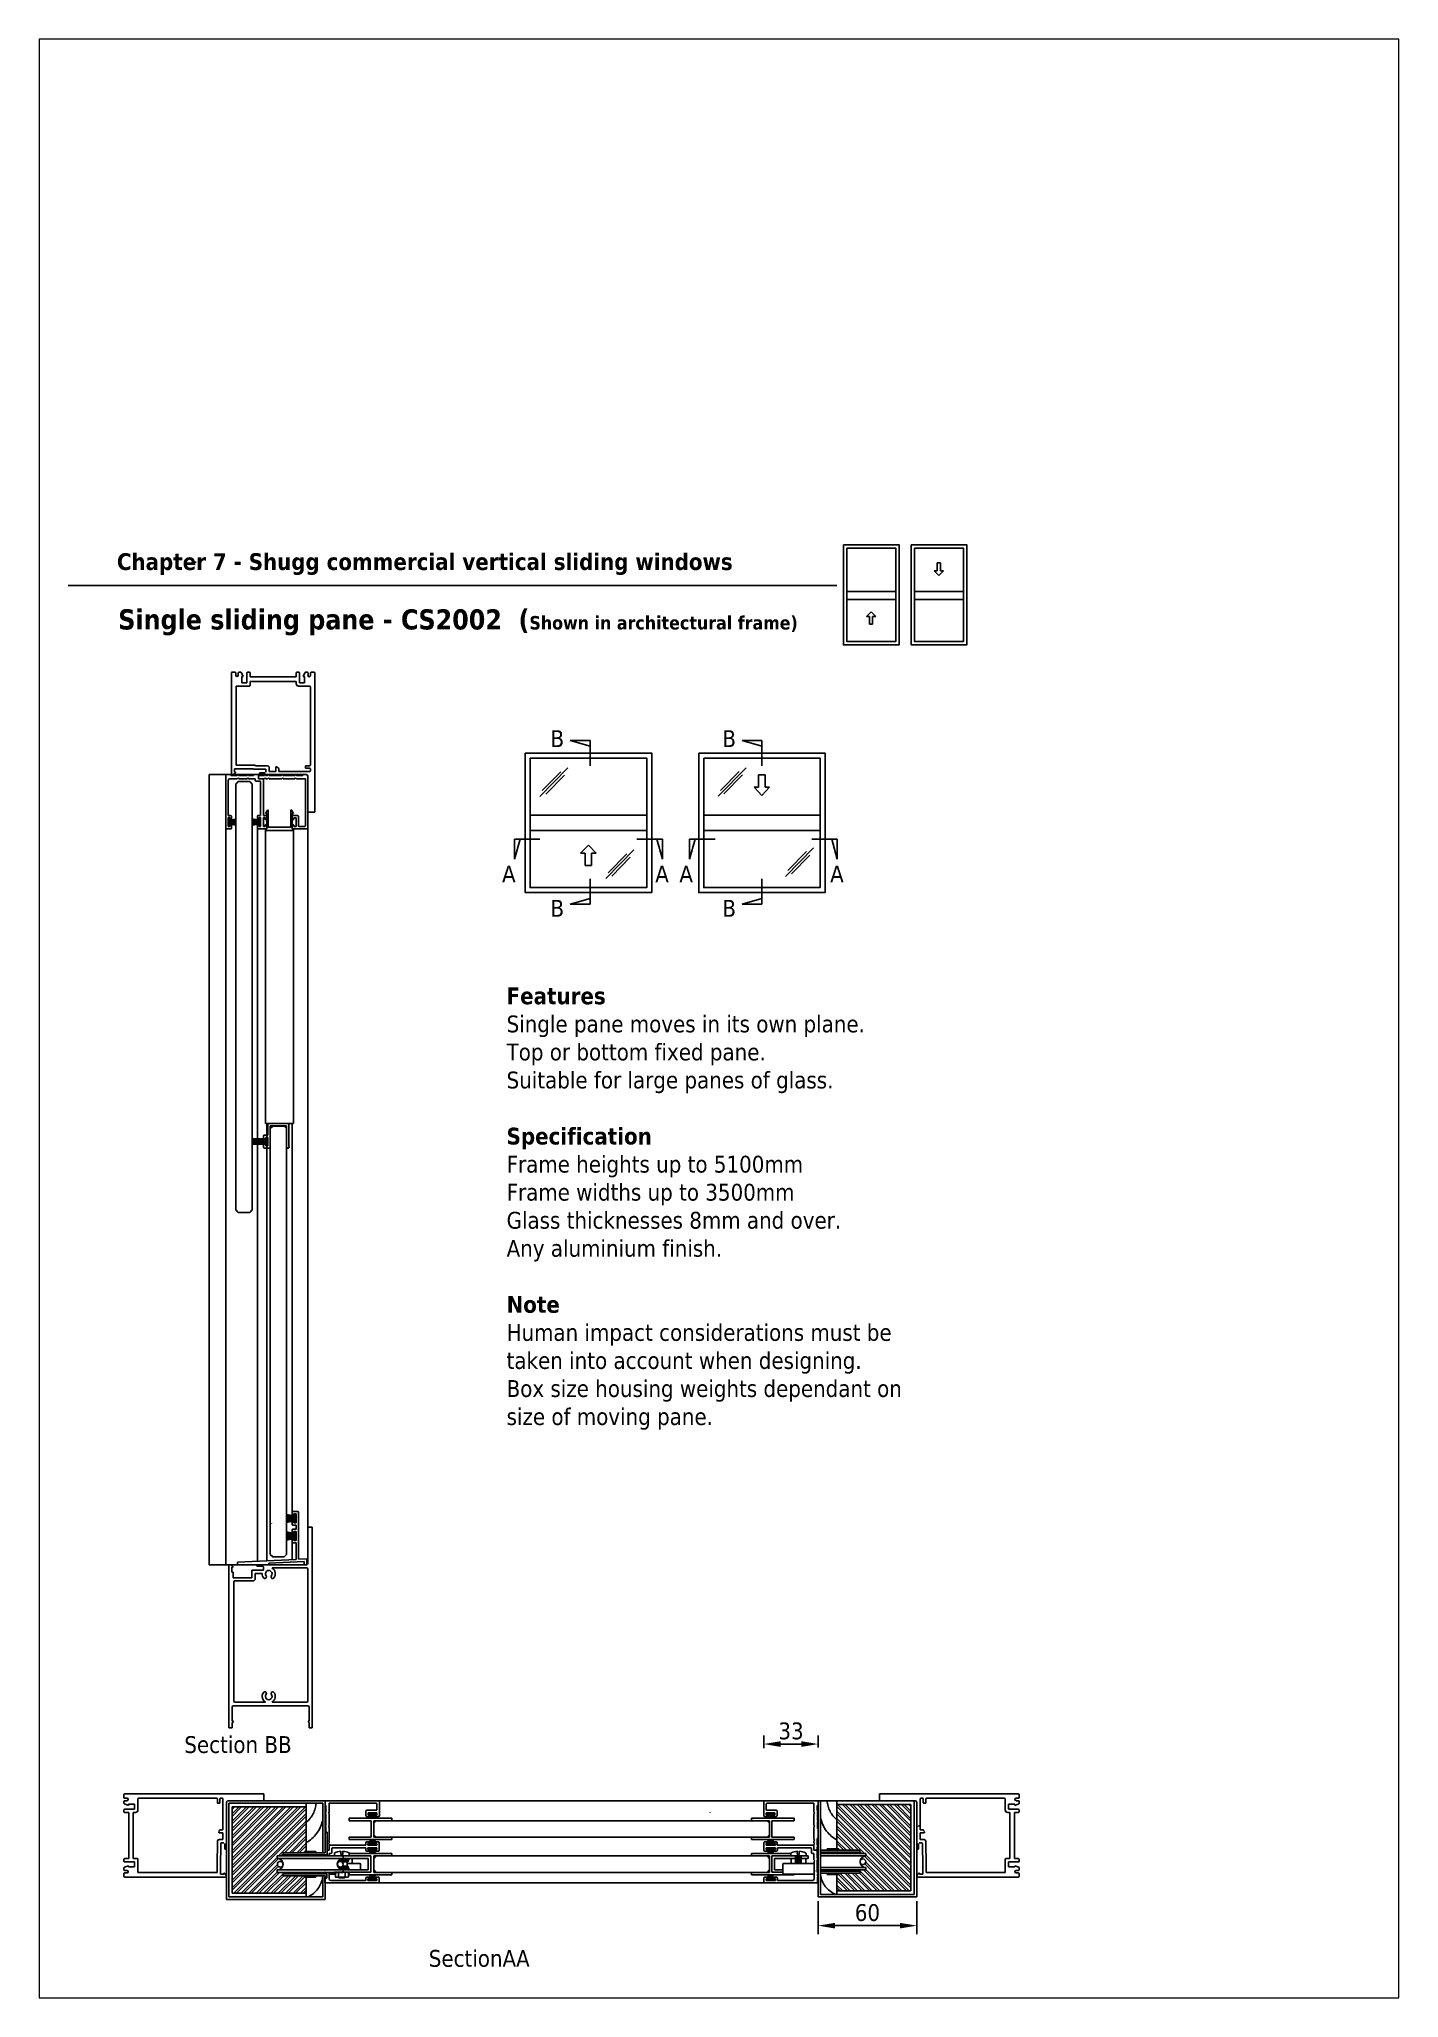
# Paper-space layout 'Layout1' of a CAD drawing. Header units: millimetres. Extents: x -4 to 198, y -1 to 290.
# The model-space entities are those that its viewports show. They can reach past a viewport. Long polylines and large blocks are cut down to what shows.
import ezdxf

# ---------------------------------------------------------------- set-up
doc = ezdxf.new("R2010")
doc.units = ezdxf.units.MM
doc.linetypes.add('ACAD_ISO02W100', pattern=[15, 12, -3])
for name, color, linetype in [('chain', 10, 'Continuous'), ('cog', 50, 'Continuous'), ('frame', 22, 'Continuous'), ('glass', 170, 'Continuous'), ('guides', 94, 'Continuous'), ('layout', 18, 'Continuous'), ('seals', 111, 'Continuous')]:
    doc.layers.add(name, color=color, linetype=linetype)
doc.styles.get("Standard").update_dxf_attribs({"font": 'TAHOMA.TTF'})
doc.dimstyles.new('ISO-25', dxfattribs={"dimtxt": 2.5, "dimasz": 2.5, "dimexe": 1.25, "dimexo": 0.625, "dimtad": 1, "dimtxsty": 'Standard', "dimcen": 2.5, "dimadec": 0, "dimazin": 0, "dimtfac": 1, "dimtmove": 0, "dimatfit": 3, "dimfxl": 0, "dimarcsym": 0})

psp = doc.layouts.get("Layout1")

# ---------------------------------------------------------------- texts
at = {"layer": 'guides', "color": 7}
for s, p in [('Section BB', (17.5685, 35.2037)), ('SectionAA', (53.8849, 3.4361))]:
    psp.add_text(s, height=2.5, dxfattribs=at).set_placement(p)
at = {"layer": 'layout', "color": 7}
for s, p in [('B', (71.9666, 184.6668)), ('B', (97.4993, 184.6668)), ('A', (64.7701, 164.5658)), ('A', (87.5252, 164.5658)), ('A', (91.1143, 164.5658)), ('A', (113.5105, 164.5658)), ('B', (71.9666, 159.455)), ('B', (97.4993, 159.455))]:
    psp.add_text(s, height=2.5, dxfattribs=at).set_placement(p)
at = {"layer": 'layout', "color": 7, "char_height": 2.5, "attachment_point": 1}
for s, insert, width in [('{\\fTahoma|b1|i0|c0|p34;\\P       Chapter 7 - Shugg commercial vertical sliding windows\\P\\P\\H1.2x;      Single sliding pane - CS2002  (\\H0.6667x;Shown in architectural frame)}', (0.3609, 217.6355), 151.149571), ('{\\fTahoma|b1|i0|c0|p34;Features\\P}Single pane moves in its own plane.\\PTop or bottom fixed pane.\\PSuitable for large panes of glass.\\P\\P{\\fTahoma|b1|i0|c0|p34;Specification}\\PFrame heights up to 5100mm\\PFrame widths up to 3500mm\\PGlass thicknesses 8mm and over.\\PAny aluminium finish.\\P\\P{\\fTahoma|b1|i0|c0|p34;Note\\P}Human impact considerations must be taken into account when designing.\\PBox size housing weights dependant on size of moving pane.', (65.4457, 148.9468), 63.249694)]:
    psp.add_mtext(s, dxfattribs=dict(at, insert=insert, width=width))

msp = doc.modelspace()

# ---------------------------------------------------------------- blocks, each defined once
blk = doc.blocks.new('*D0')
at = {"layer": 'Defpoints', "color": 0}
for p in [(111.72, 13.81), (126.39, 13.81), (111.72, 9.55)]:
    blk.add_point(p, dxfattribs=at)
at = {"layer": 'frame', "color": 0, "lineweight": -2}
for p, q in [((111.72, 13.18), (111.72, 8.3)), ((126.39, 13.19), (126.39, 8.3)), ((123.89, 9.55), (114.22, 9.55))]:
    blk.add_line(p, q, dxfattribs=at)
at = {"layer": 'frame', "color": 0}
for points in [[(114.22, 9.96), (114.22, 9.13), (111.72, 9.55)], [(123.89, 9.96), (123.89, 9.13), (126.39, 9.55)]]:
    blk.add_solid(points, dxfattribs=at)
at = {"layer": 'frame', "color": 0, "insert": (119.05, 11.47), "char_height": 2.5, "attachment_point": 5}
blk.add_mtext('60', dxfattribs=at)
blk = doc.blocks.new('*D1')
at = {"layer": 'Defpoints', "color": 0}
for p in [(103.66, 36.53), (103.66, 35.29), (111.73, 35.41)]:
    blk.add_point(p, dxfattribs=at)
at = {"layer": 'frame', "color": 0, "lineweight": -2}
for p, q in [((103.66, 35.91), (103.66, 37.78)), ((109.23, 36.53), (106.16, 36.53)), ((111.73, 36.04), (111.73, 37.78))]:
    blk.add_line(p, q, dxfattribs=at)
at = {"layer": 'frame', "color": 0}
for points in [[(106.16, 36.95), (106.16, 36.11), (103.66, 36.53)], [(109.23, 36.95), (109.23, 36.11), (111.73, 36.53)]]:
    blk.add_solid(points, dxfattribs=at)
at = {"layer": 'frame', "color": 0, "insert": (107.7, 38.46), "char_height": 2.5, "attachment_point": 5}
blk.add_mtext('33', dxfattribs=at)

# ---------------------------------------------------------------- dimensions: what is measured, and where the dimension line sits
at = {"layer": 'frame', "color": 22}
for base, p1, p2, picture, middle in [((103.6636, 36.53), (111.7289, 35.4121), (103.6636, 35.2893), '*D1', (107.6962, 38.457)), ((111.7222, 9.5452), (126.3863, 13.8148), (111.7222, 13.8087), '*D0', (119.0543, 11.4714))]:
    dim = psp.add_linear_dim(base=base, p1=p1, p2=p2, dimstyle='ISO-25', override={"dimlfac": -4.09162}, dxfattribs=at)
    dim.commit()
    dim.dimension.update_dxf_attribs({"geometry": picture, "text_midpoint": middle})

# ---------------------------------------------------------------- hatches: boundary and pattern name
h = msp.add_hatch()
h.set_pattern_fill('STEEL', color=94, style=0)
h.set_pattern_definition([(135, (316.8057, -20.6086), (2.245064, 2.245064), []), (135, (316.8057, -19.021), (2.245064, 2.245064), [])])
h.paths.add_polyline_path([(319.7, -273.8), (364.7, -273.8), (364.7, -326.3), (319.7, -326.3), (319.7, -316.4), (320.8, -316.4), (320.8, -315.6), (333.7, -315.6), (333.7, -314.4), (332.5, -314.4), (320.8, -314.4), (320.8, -313.6), (337.3, -313.6), (337.3, -312.1, -0.414214), (333.8, -308.6, 1), (337.3, -308.6, 1), (333.8, -308.6, -0.414214), (337.3, -305.1), (337.3, -303.6), (320.8, -303.6), (320.8, -302.8), (332.5, -302.8), (333.7, -302.8), (333.7, -301.6), (320.8, -301.6), (320.8, -300.8), (319.7, -300.8)])
h = msp.add_hatch()
h.set_pattern_fill('STEEL', color=94, style=0)
h.set_pattern_definition([(45, (-7e-15, -22.1107), (-2.245064, 2.245064), []), (45, (-7e-15, -20.5232), (-2.245064, 2.245064), [])])
h.paths.add_polyline_path([(-2.9, -275.3), (-47.9, -275.3), (-47.9, -327.8), (-2.9, -327.8), (-2.9, -317.9), (-4, -317.9), (-4, -317.1), (-16.9, -317.1), (-16.9, -315.9), (-15.7, -315.9), (-4, -315.9), (-4, -315.1), (-20.5, -315.1), (-20.5, -313.6, 0.414214), (-17, -310.1, -1), (-20.5, -310.1, -1), (-17, -310.1, 0.414214), (-20.5, -306.6), (-20.5, -305.1), (-4, -305.1), (-4, -304.3), (-15.7, -304.3), (-16.9, -304.3), (-16.9, -303.1), (-4, -303.1), (-4, -302.3), (-2.9, -302.3)])

# ---------------------------------------------------------------- linework, layer by layer
at = {"color": 7}
for p, q in [((-2.9, 352.3), (-62, 352.3)), ((-62, 352.3), (-62, -128)), ((-62, -128), (-32.4, -128)), ((-51.4, -272.5), (-51.4, -331.5)), ((8.6, -271.5), (-50.5, -271.5)), ((7.1, -273), (-49.9, -273)), ((-49.9, -273), (-49.9, -330)), ((7.1, -273), (7.1, -303.1)), ((8.6, -271.5), (308.2, -271.5)), ((8.6, -271.7), (8.6, -303.1)), ((308.2, -301.6), (308.2, -271.5)), ((308.2, -271.5), (330.9, -271.5)), ((309.7, -271.5), (309.7, -301.6)), ((330.9, -271.5), (366.7, -271.5)), ((366.7, -271.5), (366.7, -328.5)), ((368.2, -330), (368.2, -272.5)), ((242.7, -278.9), (242.7, -278.7)), ((8.6, -303.1), (7.1, -303.1)), ((8.6, -304.3), (8.6, -305.1)), ((8.6, -304.3), (8.6, -305.1)), ((14.3, -305.1), (36.3, -305.1)), ((14.3, -306.6), (14.3, -306.6)), ((34.8, -306.6), (14.4, -306.6)), ((14.5, -306.6), (14.6, -306.6)), ((34.8, -313.5), (34.8, -306.6)), ((36.3, -305.1), (36.3, -315)), ((280.2, -315), (280.2, -305.1)), ((280.2, -305.1), (291.9, -305.1)), ((281.8, -313.5), (281.8, -306.6)), ((281.8, -306.6), (294.5, -306.6)), ((302.3, -305.1), (297.9, -305.1)), ((298, -306.6), (302.3, -306.6)), ((302.3, -305.1), (302.3, -306.6)), ((308.2, -301.6), (308.2, -315.6)), ((309.7, -301.6), (309.7, -315.6)), ((6.6, -309.6), (6.6, -309.6)), ((7.1, -330), (7.1, -317.1)), ((8.6, -315.1), (8.6, -315.9)), ((8.6, -315.1), (8.6, -315.9)), ((8.6, -317.1), (8.6, -331.5)), ((8.6, -321.5), (308.2, -321.5)), ((36.3, -315), (14.3, -315)), ((18.7, -313.5), (34.8, -313.5)), ((38, -315), (38, -315)), ((38, -315), (38, -315)), ((38, -315), (38, -315)), ((286.8, -315), (280.2, -315)), ((286.8, -313.5), (281.8, -313.5)), ((308.2, -315.6), (308.2, -330)), ((309.7, -328.5), (309.7, -315.6)), ((-51.4, -331.5), (8.6, -331.5)), ((-49.9, -330), (7.1, -330)), ((368.2, -330), (308.2, -330)), ((366.7, -328.5), (309.7, -328.5))]:
    msp.add_line(p, q, dxfattribs=at)
msp.add_line((-1.9, -127), (-1.9, 351.3))
at = {"color": 216}
for p, q in [((-11.4, -96), (-11.4, -97.9)), ((-11.4, -103.7), (-11.4, -101.8)), ((-11.4, -106.7), (-11.4, -108.6)), ((-7.9, -95.7), (-11.1, -95.7)), ((-11.1, -98.2), (-10.7, -98.2)), ((-11.1, -101.5), (-10.7, -101.5)), ((-11.1, -104), (-9.1, -104)), ((-9.1, -106.4), (-11.1, -106.4)), ((-10.4, -97.9), (-10.4, -97.1)), ((-10.4, -97.1), (-9.1, -97.1)), ((-10.4, -101.8), (-10.4, -102.6)), ((-10.4, -102.6), (-9.1, -102.6)), ((-9.1, -97.1), (-9.1, -102.6)), ((-9.1, -104), (-9.1, -106.4)), ((-7.6, -96), (-7.6, -124.7)), ((-11.4, -114.4), (-11.4, -112.5)), ((-11.1, -108.9), (-10.7, -108.9)), ((-11.1, -112.2), (-10.7, -112.2)), ((-11.1, -114.7), (-9.1, -114.7)), ((-10.4, -108.6), (-10.4, -107.8)), ((-10.4, -107.8), (-9.1, -107.8)), ((-10.4, -112.5), (-10.4, -113.3)), ((-10.4, -113.3), (-9.1, -113.3)), ((-9.1, -107.8), (-9.1, -113.3)), ((-9.1, -114.7), (-9.1, -124.8)), ((-44.6, -126.5), (-9.1, -124.8)), ((-44.6, -128), (-44.6, -126.5)), ((-25.6, -128), (-44.6, -128)), ((-25.6, -127.1), (-4.1, -126)), ((-25.6, -127.1), (-25.6, -128)), ((-7.6, -124.7), (-2.6, -124.5)), ((-4.1, -128), (-4.1, -126)), ((-2.6, -128), (-4.1, -128)), ((-2.6, -128), (-2.6, -124.5))]:
    msp.add_line(p, q, dxfattribs=at)
at = {"color": 34}
for p, q in [((7.1, -273), (-2.9, -273)), ((-2.9, -273), (-2.9, -302.3)), ((319.7, -271.5), (319.7, -300.8)), ((-2.9, -330), (-2.9, -317.9)), ((319.7, -328.5), (319.7, -316.4)), ((7.1, -330), (-2.9, -330)), ((309.7, -328.5), (319.7, -328.5))]:
    msp.add_line(p, q, dxfattribs=at)
at = {"color": 94}
for p, q in [((364.7, -273.8), (319.7, -273.8)), ((364.7, -273.8), (364.7, -326.3)), ((-47.9, -275.3), (-47.9, -327.8)), ((-47.9, -275.3), (-2.9, -275.3)), ((-47.9, -327.8), (-2.9, -327.8)), ((364.7, -326.3), (319.7, -326.3))]:
    msp.add_line(p, q, dxfattribs=at)
at = {"color": 94, "linetype": 'ACAD_ISO02W100'}
msp.add_line((-2.9, -317.9), (-2.9, -330), dxfattribs=at)
at = {"color": 216}
for centre, start, end in [((-11.1, -96), 90, 180), ((-11.1, -97.9), 180, 270), ((-11.1, -101.8), 90, 180), ((-11.1, -103.7), 180, 270), ((-11.1, -106.7), 90, 180), ((-10.7, -97.9), 270, 0), ((-10.7, -101.8), 0, 90), ((-7.9, -96), 0, 90), ((-11.1, -108.6), 180, 270), ((-11.1, -112.5), 90, 180), ((-11.1, -114.4), 180, 270), ((-10.7, -108.6), 270, 0), ((-10.7, -112.5), 0, 90)]:
    msp.add_arc(centre, 0.3, start, end, dxfattribs=at)
at = {"color": 34, "linetype": 'ACAD_ISO02W100'}
for centre, radius, start, end in [((-13.1, -272), 16.2, 309.173, 356.468), ((329.9, -270.5), 16.2, 183.532, 230.827), ((-12.8, -279.2), 20.3, 299.0116, 346.7203), ((329.6, -277.7), 20.3, 193.2797, 240.9884), ((-7.9, -316), 15.1, 293.418, 352.5907), ((324.7, -314.5), 15.1, 187.4093, 246.582)]:
    msp.add_arc(centre, radius, start, end, dxfattribs=at)
at = {"layer": 'chain', "color": 1}
for p, q in [((308.2, -274.2), (308.2, -274.2)), ((8.6, -303.1), (8.6, -290.6)), ((8.6, -290.6), (9.8, -290.6)), ((9.8, -290.6), (9.8, -304.3)), ((-20.5, -305.1), (-20.5, -306.6)), ((-20.5, -305.1), (19.5, -305.1)), ((19.5, -306.6), (-20.5, -306.6)), ((-16.9, -303.1), (8.6, -303.1)), ((-16.9, -304.3), (-16.9, -303.1)), ((-15.7, -304.3), (-16.9, -304.3)), ((9.8, -304.3), (-15.7, -304.3)), ((19.5, -306.6), (19.5, -305.1)), ((22.5, -307.7), (22.3, -307.7)), ((23, -307.6), (23, -306.7)), ((333.7, -301.6), (309.7, -301.6)), ((309.7, -302.8), (332.5, -302.8)), ((337.3, -303.6), (309.7, -303.6)), ((309.7, -305.1), (337.3, -305.1)), ((332.5, -302.8), (333.7, -302.8)), ((333.7, -302.8), (333.7, -301.6)), ((337.3, -303.6), (337.3, -305.1)), ((-20.5, -313.6), (-20.5, -315.1)), ((14.3, -313.6), (-20.5, -313.6)), ((19.5, -315.1), (-20.5, -315.1)), ((-16.9, -317.1), (-16.9, -315.9)), ((-16.9, -315.9), (-15.7, -315.9)), ((8.6, -317.1), (-16.9, -317.1)), ((9.7, -315.9), (-15.7, -315.9)), ((8.6, -317.1), (8.5, -318.5)), ((8.5, -318.5), (9.7, -318.5)), ((9.7, -318.5), (9.7, -315.9)), ((19.5, -313.6), (14.3, -313.6)), ((19.5, -315.1), (19.5, -313.6)), ((22.5, -312.3), (22.3, -312.3)), ((23, -313.3), (23, -312.4)), ((305.8, -313.6), (305.8, -313.6)), ((305.8, -315.1), (305.8, -315.1)), ((309.7, -312.1), (337.3, -312.1)), ((309.7, -313.6), (337.3, -313.6)), ((309.7, -314.4), (332.5, -314.4)), ((309.7, -315.6), (333.7, -315.6)), ((333.7, -314.4), (332.5, -314.4)), ((333.7, -315.6), (333.7, -314.4)), ((337.3, -312.1), (337.3, -313.6))]:
    msp.add_line(p, q, dxfattribs=at)
at = {"layer": 'chain', "color": 206}
for p, q in [((3, -302.3), (-4, -302.3)), ((-4, -302.3), (-4, -303.1)), ((3, -304.3), (-4, -304.3)), ((-4, -304.3), (-4, -305.1)), ((3, -303.1), (3, -302.3)), ((3, -305.1), (3, -304.3)), ((313.8, -301.6), (313.8, -300.8)), ((313.8, -300.8), (320.8, -300.8)), ((313.8, -303.6), (313.8, -302.8)), ((313.8, -302.8), (320.8, -302.8)), ((320.8, -300.8), (320.8, -301.6)), ((320.8, -302.8), (320.8, -303.6)), ((-4, -315.9), (-4, -315.1)), ((-4, -315.9), (3, -315.9)), ((-4, -317.9), (-4, -317.1)), ((-4, -317.9), (3, -317.9)), ((3, -315.9), (3, -315.1)), ((3, -317.9), (3, -317.1)), ((313.8, -314.4), (313.8, -313.6)), ((320.8, -314.4), (313.8, -314.4)), ((313.8, -316.4), (313.8, -315.6)), ((320.8, -316.4), (313.8, -316.4)), ((320.8, -314.4), (320.8, -313.6)), ((320.8, -316.4), (320.8, -315.6))]:
    msp.add_line(p, q, dxfattribs=at)
at = {"layer": 'chain', "color": 220}
for p, q in [((23, -305.1), (36.3, -305.1)), ((36.3, -305.1), (36.3, -315)), ((36.3, -315), (23.1, -315))]:
    msp.add_line(p, q, dxfattribs=at)
at = {"layer": 'chain', "color": 206}
for centre in [(-18.7, -310.1), (17.8, -310.1), (335.5, -308.6)]:
    msp.add_circle(centre, 1.75, dxfattribs=at)
at = {"layer": 'chain', "color": 1}
for centre, radius, start, end in [((-20.5, -310.1), 3.5, 270, 90), ((19.5, -310.1), 3.5, 90, 270), ((22.9, -306.7), 0.1, 0, 90), ((22.9, -307.6), 0.1, 270, 0), ((337.3, -308.6), 3.5, 90, 270), ((22.9, -312.4), 0.1, 0, 90), ((22.9, -313.3), 0.1, 270, 0)]:
    msp.add_arc(centre, radius, start, end, dxfattribs=at)
at = {"layer": 'cog', "color": 18}
for p, q in [((14.2, -303.5), (14.2, -304.7)), ((17.1, -305.1), (20.5, -305.1)), ((18.2, -304.2), (18.2, -302.2)), ((18.2, -304.2), (19.4, -304.2)), ((19.4, -302.2), (19.4, -304.2)), ((23.4, -303.5), (23.4, -303.6)), ((14.8, -315.2), (14.8, -317.7)), ((16.5, -315), (15, -315)), ((15, -318), (20.5, -318)), ((15, -318), (16.5, -318)), ((16.8, -317.7), (16.8, -315.2)), ((18.8, -318), (17, -318)), ((17, -318), (17, -318)), ((17, -318), (17, -318.3)), ((17, -318.3), (20.5, -318.3)), ((20.5, -315), (18.8, -315)), ((20.8, -318), (20.5, -318)), ((20.5, -318.3), (20.5, -318)), ((20.8, -317.7), (20.8, -315.2)), ((22.5, -318), (20.8, -318)), ((22.8, -315), (22.8, -315)), ((22.8, -316.5), (22.8, -315.2)), ((22.8, -317.7), (22.8, -316.5))]:
    msp.add_line(p, q, dxfattribs=at)
at = {"layer": 'cog', "color": 92}
for p, q in [((25.1, -306.6), (16.1, -306.6)), ((25.1, -309.6), (22, -309.6)), ((25.1, -309.6), (25.1, -306.6)), ((25.1, -309.6), (29.7, -309.6)), ((291.8, -309.6), (287.2, -309.6)), ((291.8, -306.6), (291.8, -309.6)), ((291.8, -309.6), (300.8, -309.6)), ((300.8, -306.6), (298, -306.6)), ((300.8, -309.6), (300.8, -306.6)), ((300.8, -309.6), (305.4, -309.6)), ((305.8, -315.7), (305.8, -309.6)), ((11.1, -315.7), (11.1, -315.1)), ((11.5, -316.1), (14.8, -316.1)), ((22.8, -316.1), (23.1, -316.1)), ((30.1, -313.5), (30.1, -310)), ((286.8, -315.7), (286.8, -310)), ((287.2, -316.1), (305.4, -316.1))]:
    msp.add_line(p, q, dxfattribs=at)
at = {"layer": 'cog', "color": 1}
for p, q in [((22.9, -306.6), (16.1, -306.6)), ((16.3, -308.7), (16.7, -308.7)), ((17, -307.7), (22.3, -307.7)), ((18.9, -308.7), (22, -308.7)), ((22.3, -308.7), (22, -308.7)), ((22, -311.3), (22, -308.7)), ((22.9, -307.7), (22.5, -307.7)), ((22.5, -307.9), (22.5, -308.4)), ((16.2, -311.3), (16.5, -311.3)), ((16.8, -312.3), (22.3, -312.3)), ((18.4, -313.4), (22.9, -313.4)), ((19.1, -311.3), (22, -311.3)), ((22.3, -311.3), (22, -311.3)), ((22.5, -312), (22.5, -311.5)), ((22.9, -312.3), (22.5, -312.3))]:
    msp.add_line(p, q, dxfattribs=at)
at = {"layer": 'cog', "color": 77}
for p, q in [((291.6, -303.5), (291.6, -304.7)), ((292, -305.1), (294.5, -305.1)), ((294.3, -305.6), (294.5, -305.4)), ((294.3, -305.6), (294.5, -305.7)), ((294.3, -306), (294.5, -305.9)), ((294.3, -306), (294.5, -306.1)), ((294.3, -306.5), (294.5, -306.4)), ((294.3, -306.5), (294.5, -306.6)), ((294.3, -307), (294.5, -306.9)), ((294.3, -307), (294.5, -307.1)), ((294.3, -307.5), (294.5, -307.4)), ((294.3, -307.5), (294.5, -307.6)), ((294.3, -308), (294.5, -307.8)), ((294.3, -308), (294.5, -308.1)), ((294.3, -308.4), (294.5, -308.3)), ((294.3, -308.4), (294.5, -308.5)), ((294.3, -308.9), (294.5, -308.8)), ((294.3, -308.9), (294.5, -309)), ((294.5, -305.4), (294.5, -305.1)), ((294.5, -305.1), (297.9, -305.1)), ((294.5, -305.4), (297.9, -305.9)), ((294.5, -305.7), (297.9, -306.1)), ((294.5, -305.9), (294.5, -305.7)), ((294.5, -305.9), (297.9, -306.4)), ((294.5, -306.1), (297.9, -306.6)), ((294.5, -306.4), (294.5, -306.1)), ((294.5, -306.4), (295.9, -306.6)), ((294.5, -306.6), (297.9, -307.1)), ((294.5, -306.9), (294.5, -306.6)), ((294.5, -306.9), (297.9, -307.3)), ((294.5, -307.1), (297.9, -307.6)), ((294.5, -307.4), (294.5, -307.1)), ((294.5, -307.4), (297.9, -307.8)), ((294.5, -307.6), (297.9, -308)), ((294.5, -307.8), (294.5, -307.6)), ((294.5, -307.8), (297.9, -308.3)), ((294.5, -308.1), (297.9, -308.5)), ((294.5, -308.3), (294.5, -308.1)), ((294.5, -308.3), (297.9, -308.8)), ((294.5, -308.5), (297.9, -309)), ((294.5, -308.8), (294.5, -308.5)), ((294.5, -308.8), (297.9, -309.3)), ((294.5, -309), (297.9, -309.5)), ((294.5, -309), (294.5, -309.4)), ((294.5, -309.4), (297.9, -309.5)), ((295.6, -304.2), (295.6, -302.2)), ((295.6, -304.2), (296.8, -304.2)), ((295.9, -306.6), (297.9, -306.9)), ((296.8, -302.2), (296.8, -304.2)), ((296.8, -302.2), (296.8, -302.2)), ((297.9, -305.9), (297.9, -305.1)), ((297.9, -305.9), (298.1, -306)), ((297.9, -306.1), (298.1, -306)), ((297.9, -306.4), (297.9, -306.1)), ((297.9, -306.4), (298.1, -306.5)), ((297.9, -306.6), (298.1, -306.5)), ((297.9, -306.9), (297.9, -306.6)), ((297.9, -306.9), (298.1, -307)), ((297.9, -307.1), (298.1, -307)), ((297.9, -307.3), (297.9, -307.1)), ((297.9, -307.3), (298.1, -307.5)), ((297.9, -307.6), (298.1, -307.5)), ((297.9, -307.8), (297.9, -307.6)), ((297.9, -307.8), (298.1, -307.9)), ((297.9, -308), (298.1, -307.9)), ((297.9, -308.3), (297.9, -308)), ((297.9, -308.3), (298.1, -308.4)), ((297.9, -308.5), (298.1, -308.4)), ((297.9, -308.8), (297.9, -308.5)), ((297.9, -308.8), (298.1, -308.9)), ((297.9, -309), (298.1, -308.9)), ((297.9, -309.3), (297.9, -309)), ((297.9, -309.3), (298.1, -309.4)), ((297.9, -309.5), (298.1, -309.4)), ((300.5, -305.1), (300.5, -305.1)), ((300.9, -304.7), (300.9, -303.5))]:
    msp.add_line(p, q, dxfattribs=at)
at = {"layer": 'cog', "color": 200}
msp.add_line((30.1, -315), (30.1, -315), dxfattribs=at)
at = {"layer": 'cog', "color": 18}
for centre, radius, start, end in [((14.6, -303.5), 0.4, 114.3039, 180), ((14.6, -304.7), 0.4, 180, 269.9748), ((18.8, -312.8), 10.6, 93.2864, 114.3039), ((18.8, -312.8), 10.6, 65.5584, 86.8107), ((23, -304.7), 0.4, 275.5242, 278.8459), ((23, -303.5), 0.4, 0, 65.5584), ((15, -315.2), 0.25, 90, 180), ((15, -317.7), 0.25, 180, 270), ((16.5, -315.2), 0.25, 0, 90), ((16.5, -317.7), 0.25, 270, 0), ((17, -315.2), 0.25, 90, 180), ((17, -317.7), 0.25, 180, 270), ((20.5, -315.2), 0.25, 0, 90), ((20.5, -317.7), 0.25, 270, 0), ((21, -315.2), 0.25, 90, 180), ((21, -317.7), 0.25, 180, 270), ((22.5, -315.2), 0.25, 0, 90), ((22.5, -317.7), 0.25, 270, 0)]:
    msp.add_arc(centre, radius, start, end, dxfattribs=at)
at = {"layer": 'cog', "color": 1}
for centre, start, end in [((22.3, -307.9), 0, 90), ((22.3, -308.4), 270, 0), ((22.3, -311.5), 0, 90), ((22.3, -312), 270, 0)]:
    msp.add_arc(centre, 0.25, start, end, dxfattribs=at)
at = {"layer": 'cog', "color": 92}
for centre, start, end in [((29.7, -310), 0, 90), ((287.2, -310), 90, 180.0331), ((305.4, -310), 0, 90), ((11.5, -315.7), 180.0331, 270), ((287.2, -315.7), 180.0331, 270), ((305.4, -315.7), 270, 0)]:
    msp.add_arc(centre, 0.4, start, end, dxfattribs=at)
at = {"layer": 'cog', "color": 200}
msp.add_arc((296.3, -312.7), 10.6, 133.2211, 133.318, dxfattribs=at)
at = {"layer": 'cog', "color": 77}
for centre, radius, start, end in [((292, -303.5), 0.4, 114.3039, 180), ((292, -304.7), 0.4, 180, 269.9748), ((296.3, -312.8), 10.6, 93.2864, 114.3039), ((296.3, -312.8), 10.6, 65.5584, 86.8107), ((300.5, -304.7), 0.4, 275.5242, 0), ((300.5, -303.5), 0.4, 0, 65.5584)]:
    msp.add_arc(centre, radius, start, end, dxfattribs=at)
at = {"layer": 'frame', "color": 22}
for p, q in [((-48.4, 414), (-48.4, 352.8)), ((-47.9, 414.5), (-46.2, 414.5)), ((-45.7, 414), (-45.7, 412.7)), ((-45.5, 358), (-45.5, 406.1)), ((-39, 406.1), (-45.5, 406.1)), ((-44.2, 412.7), (-44.2, 414)), ((-43.7, 414.5), (-42.8, 414.5)), ((-42.3, 414.2), (-41.3, 411.9)), ((-42, 411.9), (-42, 408.1)), ((-41.3, 411.9), (-42, 411.9)), ((-42, 408.1), (-39, 408.1)), ((-39, 408.1), (-39, 414)), ((-39, 406.1), (-37.3, 406.1)), ((-37.5, 414.5), (-38.5, 414.5)), ((-37, 411.7), (-37, 414)), ((-9, 411.7), (-37, 411.7)), ((-37, 409), (-37, 406.4)), ((-9, 409), (-37, 409)), ((-9, 414), (-9, 411.7)), ((-9, 409), (-9, 407.6)), ((-7.5, 414.5), (-8.5, 414.5)), ((-7.5, 406.1), (-0.9, 406.1)), ((-7, 408.1), (-7, 414)), ((-4, 408.1), (-7, 408.1)), ((-3.7, 414.2), (-4.7, 411.9)), ((-4.7, 411.9), (-4, 411.9)), ((-4, 411.9), (-4, 408.1)), ((-2.3, 414.5), (-3.3, 414.5)), ((-1.8, 412.6), (-1.8, 414)), ((-0.4, 358.2), (-0.4, 405.6)), ((-0.3, 414), (-0.3, 412.6)), ((1.8, 414.5), (0.2, 414.5)), ((2.3, 329.5), (2.3, 414)), ((-33.9, 358), (-45.5, 358)), ((-33.7, 357.7), (-33.9, 358)), ((-27.4, 357.7), (-33.7, 357.7)), ((-27.4, 357.7), (-26.4, 357.7)), ((-3.4, 357.5), (-3.4, 356.4)), ((-3.2, 357.7), (-0.9, 357.7)), ((-0.9, 357.7), (-3.2, 357.7)), ((-47.9, 352.3), (-47.5, 352.3)), ((-47.2, 352.4), (-46.1, 353.2)), ((-46.6, 355.9), (-35.1, 355.9)), ((-46.6, 353.9), (-46.6, 355.9)), ((-45.9, 353.9), (-46.6, 353.9)), ((-35.1, 355.9), (-35.1, 355.9)), ((-35.1, 355.9), (-34.9, 355.7)), ((-34.9, 355.7), (-27.9, 355.7)), ((-27.9, 353.3), (-30.9, 353.3)), ((-30.9, 352.3), (-2.9, 352.3)), ((-27.4, 355.2), (-27.4, 353.8)), ((-25.4, 356.7), (-25.4, 354.7)), ((-25.4, 354.3), (-25.4, 354.7)), ((-25.4, 354.3), (-21.4, 354.3)), ((-21.4, 357), (-20.9, 357)), ((-21.4, 354.3), (-21.4, 356.5)), ((-20.5, 356.8), (-19.9, 356.5)), ((-19.6, 355.9), (-19.6, 354.3)), ((-19.6, 354.3), (-0.9, 354.3)), ((-3.2, 356.2), (-0.9, 356.2)), ((-1.9, 332.5), (-1.9, 351.3)), ((-0.4, 354.8), (-0.4, 355.7)), ((-1.9, 329.5), (-1.9, 332.5)), ((-0.4, 329.5), (-1.9, 329.5)), ((2.3, 329.5), (-0.4, 329.5)), ((0.8, -105.2), (-1.9, -105.2)), ((-1.9, -105.2), (-1.9, -108.2)), ((0.8, -105.2), (0.8, -227.2)), ((-1.9, -108.2), (-1.9, -127)), ((-1.7, -110.5), (-1.6, -110.5)), ((-1.7, -112.9), (-1.5, -112.9)), ((-49.9, -128.5), (-49.9, -189.7)), ((-49.4, -128), (-49, -128)), ((-48.7, -128.1), (-47.6, -128.9)), ((-47.4, -129.5), (-48.1, -129.5)), ((-48.1, -129.5), (-48.1, -132.5)), ((-32.4, -128), (-4.4, -128)), ((-29.4, -129), (-32.4, -129)), ((-28.9, -130.9), (-28.9, -129.5)), ((-21.1, -130), (-23.7, -130)), ((-21.1, -130), (-2.4, -130)), ((-2.9, -128), (-4.4, -128)), ((-1.9, -130.5), (-1.9, -131.4)), ((-48.1, -132.5), (-47.3, -132.5)), ((-47.3, -132.5), (-47.3, -135.9)), ((-35.9, -135.9), (-47.3, -135.9)), ((-47, -138.6), (-47, -181.8)), ((-35.4, -137.9), (-46.2, -137.9)), ((-36.6, -131.6), (-36.6, -131.6)), ((-29.4, -131.4), (-35.9, -131.4)), ((-35.9, -131.4), (-35.9, -135.9)), ((-35.9, -131.4), (-33.9, -131.4)), ((-33.9, -133.4), (-33.9, -136.4)), ((-29.7, -133.4), (-33.9, -133.4)), ((-27.2, -135.7), (-27.4, -136.1)), ((-27, -135.3), (-27.2, -135.7)), ((-26.8, -135.1), (-26.8, -135.1)), ((-25.7, -135.1), (-25.7, -135.1)), ((-24.5, -135.1), (-24.5, -135.1)), ((-24.2, -135.7), (-23.9, -136.1)), ((-1.9, -131.4), (-1.9, -133.9)), ((-1.9, -133.9), (-1.9, -181.3)), ((-49.9, -189.7), (-49.9, -227.2)), ((-47, -210.9), (-47, -181.8)), ((-1.9, -181.3), (-1.9, -210.9)), ((-1.9, -213.8), (-47.1, -213.8)), ((-38.5, -211.6), (-46.2, -211.6)), ((-27.6, -211.6), (-38.5, -211.6)), ((-27.4, -205.5), (-27, -206.3)), ((-24.2, -206), (-23.9, -205.5)), ((-10.5, -211.6), (-23.7, -211.6)), ((-10.5, -211.6), (-2.6, -211.6)), ((-47.9, -214.5), (-47.9, -223.2)), ((-47.9, -224.4), (-47.2, -223.2)), ((-47.2, -223.2), (-47.9, -223.2)), ((-47.9, -227.2), (-47.9, -224.4)), ((-1.2, -224.4), (-1.8, -223.2)), ((-1.8, -223.2), (-1.2, -223.2)), ((-1.2, -214.5), (-1.2, -223.2)), ((-1.2, -224.4), (-1.2, -227.2)), ((-49.9, -227.2), (-47.9, -227.2)), ((0.8, -227.2), (-1.2, -227.2)), ((-113.7, -267.8), (-113.7, -269.5)), ((-113.7, -272), (-113.7, -272.9)), ((-113.4, -273.4), (-111, -274.4)), ((-28.7, -267.3), (-113.2, -267.3)), ((-113.2, -270), (-111.8, -270)), ((-111.8, -271.5), (-113.2, -271.5)), ((-111, -274.4), (-111, -273.6)), ((-111, -273.6), (-107.2, -273.6)), ((-107.2, -273.6), (-107.2, -276.6)), ((-105.2, -277.1), (-105.2, -270.5)), ((-57.4, -270), (-104.7, -270)), ((-56.9, -272.8), (-56.9, -270.5)), ((-56.9, -270.5), (-56.9, -272.8)), ((-56.7, -273), (-55.6, -273)), ((-55.4, -272.8), (-55.4, -270.5)), ((-54, -270), (-54.9, -270)), ((-53.5, -289.2), (-53.5, -270.5)), ((-51.4, -300.6), (-51.4, -272.5)), ((-31.7, -271.5), (-50.4, -271.5)), ((-28.7, -271.5), (-31.7, -271.5)), ((-28.7, -267.3), (-28.7, -270)), ((-28.7, -270), (-28.7, -271.5)), ((345.5, -267.3), (430, -267.3)), ((345.5, -267.3), (345.5, -270)), ((345.5, -270), (345.5, -271.5)), ((345.5, -271.5), (348.5, -271.5)), ((348.5, -271.5), (367.2, -271.5)), ((368.2, -300.6), (368.2, -272.5)), ((370.3, -289.2), (370.3, -270.5)), ((370.8, -270), (371.7, -270)), ((372.2, -272.8), (372.2, -270.5)), ((373.5, -273), (372.4, -273)), ((373.7, -272.8), (373.7, -270.5)), ((373.7, -270.5), (373.7, -272.8)), ((374.2, -270), (421.5, -270)), ((422, -277.1), (422, -270.5)), ((427.9, -273.6), (424, -273.6)), ((424, -273.6), (424, -276.6)), ((430.2, -273.4), (427.9, -274.4)), ((427.9, -274.4), (427.9, -273.6)), ((430, -270), (428.6, -270)), ((428.6, -271.5), (430, -271.5)), ((430.5, -267.8), (430.5, -269.5)), ((430.5, -272), (430.5, -272.9)), ((-113.7, -277.1), (-113.7, -278.1)), ((-107.2, -276.6), (-113.2, -276.6)), ((-113.2, -278.6), (-110.8, -278.6)), ((-110.8, -278.6), (-110.8, -306.7)), ((-108.1, -278.6), (-108.1, -306.7)), ((-108.1, -278.6), (-106.7, -278.6)), ((424.9, -278.6), (423.5, -278.6)), ((424, -276.6), (430, -276.6)), ((424.9, -278.6), (424.9, -306.7)), ((430, -278.6), (427.6, -278.6)), ((427.6, -278.6), (427.6, -306.7)), ((430.5, -277.1), (430.5, -278.1)), ((-56.9, -297.1), (-56.9, -296.1)), ((-56.9, -297.1), (-56.9, -303.3)), ((-56.1, -291.1), (-56.1, -290.6)), ((-55.9, -290.1), (-55.6, -289.6)), ((-55.9, -295.1), (-53.9, -295.1)), ((-53.5, -291.1), (-55.6, -291.1)), ((-55, -289.2), (-53.5, -289.2)), ((-54.9, -304.6), (-54.9, -297.6)), ((-54.4, -297.1), (-52.9, -297.1)), ((-53.5, -295.1), (-53.9, -295.1)), ((-53.5, -295.1), (-53.5, -291.1)), ((-52.4, -297.6), (-52.4, -300.6)), ((369.2, -297.6), (369.2, -300.6)), ((371.2, -297.1), (369.7, -297.1)), ((371.8, -289.2), (370.3, -289.2)), ((370.3, -295.1), (370.3, -291.1)), ((370.3, -291.1), (372.4, -291.1)), ((370.3, -295.1), (370.7, -295.1)), ((372.7, -295.1), (370.7, -295.1)), ((371.7, -304.6), (371.7, -297.6)), ((372.7, -290.1), (372.4, -289.6)), ((372.9, -291.1), (372.9, -290.6)), ((373.7, -297.1), (373.7, -296.1)), ((373.7, -297.1), (373.7, -303.3)), ((-113.7, -307.2), (-113.7, -308.2)), ((-110.8, -306.7), (-113.2, -306.7)), ((-107.2, -308.7), (-113.2, -308.7)), ((-108.1, -306.7), (-105.5, -306.7)), ((-107.2, -311.7), (-107.2, -308.7)), ((-105.2, -308.7), (-105.2, -307)), ((-105.2, -308.7), (-105.2, -315.1)), ((-56.9, -303.3), (-57.1, -303.5)), ((-57.1, -303.5), (-57.1, -315.1)), ((-55, -304.7), (-54.9, -304.6)), ((-55, -316.2), (-55, -304.7)), ((-55, -304.7), (-55, -304.7)), ((371.9, -304.7), (371.7, -304.6)), ((371.9, -316.2), (371.9, -304.7)), ((371.9, -304.7), (371.9, -304.7)), ((373.7, -303.3), (373.9, -303.5)), ((373.9, -303.5), (373.9, -315.1)), ((422, -308.7), (422, -307)), ((422, -308.7), (422, -315.1)), ((424.9, -306.7), (422.3, -306.7)), ((424, -311.7), (424, -308.7)), ((424, -308.7), (430, -308.7)), ((427.6, -306.7), (430, -306.7)), ((430.5, -307.2), (430.5, -308.2)), ((-113.7, -313.4), (-113.7, -312.4)), ((-113.7, -317.5), (-113.7, -315.9)), ((-113.4, -311.9), (-111, -311)), ((-111.8, -313.9), (-113.2, -313.9)), ((-113.2, -315.4), (-111.8, -315.4)), ((-113.2, -318), (-51.9, -318)), ((-111, -311), (-111, -311.7)), ((-111, -311.7), (-107.2, -311.7)), ((-57.1, -315.1), (-105.2, -315.1)), ((-53, -316.2), (-55, -316.2)), ((-53, -315.6), (-53, -316.2)), ((-51.5, -316.9), (-52.3, -315.7)), ((-51.4, -317.5), (-51.4, -317.2)), ((368.2, -317.5), (368.2, -317.2)), ((368.3, -316.9), (369.1, -315.7)), ((430, -318), (368.7, -318)), ((369.8, -315.6), (369.8, -316.2)), ((369.8, -316.2), (371.9, -316.2)), ((373.9, -315.1), (422, -315.1)), ((427.9, -311.7), (424, -311.7)), ((430.2, -311.9), (427.9, -311)), ((427.9, -311), (427.9, -311.7)), ((428.6, -313.9), (430, -313.9)), ((430, -315.4), (428.6, -315.4)), ((430.5, -313.4), (430.5, -312.4)), ((430.5, -317.5), (430.5, -315.9))]:
    msp.add_line(p, q, dxfattribs=at)
for centre, radius, start, end in [((-47.9, 414), 0.5, 90, 180), ((-46.2, 414), 0.5, 0, 90), ((-45, 412.7), 0.75, 180, 0), ((-43.7, 414), 0.5, 90, 180), ((-42.8, 414), 0.5, 23.0721, 90), ((-38.5, 414), 0.5, 90, 180), ((-37.5, 414), 0.5, 0, 90), ((-37.3, 406.4), 0.3, 270, 0), ((-8.5, 414), 0.5, 90, 180), ((-7.5, 407.6), 1.5, 180, 270), ((-7.5, 414), 0.5, 0, 90), ((-3.3, 414), 0.5, 90, 156.9279), ((-2.3, 414), 0.5, 0, 90), ((-1.1, 412.6), 0.75, 180, 0), ((-0.9, 405.6), 0.5, 0, 90), ((0.2, 414), 0.5, 90, 180), ((1.8, 414), 0.5, 0, 90), ((-26.4, 356.7), 1, 0, 90), ((-3.2, 357.5), 0.2, 90, 180), ((-0.9, 358.2), 0.5, 270, 0), ((-47.9, 352.8), 0.5, 180, 270), ((-47.5, 352.8), 0.5, 270, 304.6075), ((-46.4, 353.6), 0.5, 304.6075, 27.79), ((-30.9, 352.8), 0.5, 90, 270), ((-27.9, 355.2), 0.5, 0.0395, 90.0395), ((-20.9, 356.5), 0.5, 30.7297, 180), ((-20.3, 355.9), 0.7, 0, 60.3649), ((-3.2, 356.4), 0.2, 180, 270), ((-2.9, 351.3), 1, 0, 90), ((-0.9, 355.7), 0.5, 0, 90), ((-0.9, 354.8), 0.5, 270, 0), ((-1.6, -112.4), 0.5, 261.8802, 278.1198), ((-49.4, -128.5), 0.5, 90, 180), ((-49, -128.5), 0.5, 55.3925, 90), ((-47.9, -129.3), 0.5, 332.21, 55.3925), ((-32.4, -128.5), 0.5, 90, 270), ((-29.4, -129.5), 0.5, 359.9605, 90), ((-29.4, -130.9), 0.5, 269.9605, 359.9605), ((-25.7, -133.5), 4, 317.6228, 60.8265), ((-2.9, -127), 1, 270, 0), ((-2.4, -130.5), 0.5, 0, 90), ((-46.2, -138.6), 0.75, 90, 180), ((-35.4, -136.4), 1.5, 270, 0), ((-25.7, -133.5), 4, 178.6736, 222.2791), ((-28.1, -135.7), 0.75, 222.2791, 325.6214), ((-25.7, -133.5), 2, 320.1071, 219.7948), ((-27.8, -135.2), 0.75, 353.6287, 39.7948), ((-23.5, -135.3), 0.75, 140.1071, 214.2805), ((-23.3, -135.7), 0.75, 214.2805, 317.6228), ((-47.1, -214.5), 0.75, 90, 180), ((-46.2, -210.9), 0.75, 180, 270), ((-25.7, -208.1), 4, 137.6228, 181.2283), ((-25.6, -208.1), 4.03, 181.3399, 240.4984), ((-28.1, -206), 0.75, 34.2805, 137.6228), ((-25.7, -208.1), 2, 140.1071, 39.7948), ((-27.8, -206.4), 0.75, 320.1071, 6.2732), ((-23.5, -206.4), 0.75, 145.6214, 219.7948), ((-23.3, -206), 0.75, 42.2791, 145.6214), ((-25.7, -208.1), 4, 299.0754, 42.2791), ((-2.6, -210.9), 0.75, 270, 0), ((-1.9, -214.5), 0.75, 0, 90), ((-113.2, -267.8), 0.5, 90, 180), ((-113.2, -269.5), 0.5, 180, 270), ((-113.2, -272), 0.5, 90, 180), ((-113.2, -272.9), 0.5, 180, 246.9279), ((-111.8, -270.7), 0.75, 270, 90), ((-104.7, -270.5), 0.5, 90, 180), ((-57.4, -270.5), 0.5, 0, 90), ((-56.7, -272.8), 0.2, 180, 270), ((-55.6, -272.8), 0.2, 270, 0), ((-54.9, -270.5), 0.5, 90, 180), ((-54, -270.5), 0.5, 0, 90), ((-50.4, -272.5), 1, 90, 180), ((367.2, -272.5), 1, 0, 90), ((370.8, -270.5), 0.5, 90, 180), ((371.7, -270.5), 0.5, 0, 90), ((372.4, -272.8), 0.2, 180, 270), ((373.5, -272.8), 0.2, 270, 0), ((374.2, -270.5), 0.5, 90, 180), ((421.5, -270.5), 0.5, 0, 90), ((428.6, -270.7), 0.75, 90, 270), ((430, -267.8), 0.5, 0, 90), ((430, -269.5), 0.5, 270, 0), ((430, -272), 0.5, 0, 90), ((430, -272.9), 0.5, 293.0721, 0), ((-113.2, -277.1), 0.5, 90, 180), ((-113.2, -278.1), 0.5, 180, 270), ((-106.7, -277.1), 1.5, 270, 0), ((423.5, -277.1), 1.5, 180, 270), ((430, -277.1), 0.5, 0, 90), ((430, -278.1), 0.5, 270, 0), ((-55.9, -296.1), 1, 90, 180), ((-55.6, -290.6), 0.5, 120.7297, 270), ((-55, -289.9), 0.7, 90, 150.3649), ((-54.4, -297.6), 0.5, 90.0395, 180.0395), ((369.7, -287.2), 0.5, 89.9605, 180), ((371.2, -297.6), 0.5, 359.9605, 89.9605), ((371.8, -289.9), 0.7, 29.6351, 90), ((372.4, -290.6), 0.5, 270, 59.2703), ((372.7, -296.1), 1, 0, 90), ((-113.2, -307.2), 0.5, 90, 180), ((-113.2, -308.2), 0.5, 180, 270), ((-105.5, -307), 0.3, 0, 90), ((-51.9, -300.6), 0.5, 180, 0), ((368.7, -300.6), 0.5, 180, 0), ((422.3, -307), 0.3, 90, 180), ((430, -307.2), 0.5, 0, 90), ((430, -308.2), 0.5, 270, 0), ((-113.2, -312.4), 0.5, 113.0721, 180), ((-113.2, -313.4), 0.5, 180, 270), ((-113.2, -315.9), 0.5, 90, 180), ((-113.2, -317.5), 0.5, 180, 270), ((-111.8, -314.6), 0.75, 270, 90), ((-52.8, -316), 0.5, 34.6075, 117.79), ((-51.9, -317.5), 0.5, 270, 0), ((-51.9, -317.2), 0.5, 0, 34.6075), ((368.7, -317.2), 0.5, 145.3925, 180), ((368.7, -317.5), 0.5, 180, 270), ((369.6, -316), 0.5, 62.21, 145.3925), ((428.6, -314.6), 0.75, 90, 270), ((430, -313.4), 0.5, 270, 0), ((430, -315.9), 0.5, 0, 90), ((430, -317.5), 0.5, 270, 0), ((430, -312.4), 0.5, 0, 66.9279)]:
    msp.add_arc(centre, radius, start, end, dxfattribs=at)
at = {"layer": 'glass', "color": 160}
for p, q in [((-44.2, 348.1), (-45.7, 346.6)), ((-45.7, 346.6), (-45.7, 119.3)), ((-44.2, 348.1), (-43.5, 348.1)), ((-43.5, 348.1), (-37.2, 348.1)), ((-37.4, 348.1), (-37.2, 348.1)), ((-35.7, 346.6), (-37.2, 348.1)), ((-35.7, 346.6), (-35.7, 119.3)), ((-23.3, 138.6), (-24.8, 137.1)), ((-24.8, 137.1), (-24.8, -90.2)), ((-23.3, 138.6), (-16.3, 138.6)), ((-14.8, 137.1), (-16.3, 138.6)), ((-14.8, 137.1), (-14.8, -90.2)), ((-45.7, 119.3), (-45.7, 87.7)), ((-35.7, 87.7), (-35.7, 119.3)), ((-44.2, 86.2), (-45.7, 87.7)), ((-44.2, 86.2), (-37.2, 86.2)), ((-37.2, 86.2), (-35.7, 87.7)), ((-24.8, -90.2), (-24.8, -121.8)), ((-14.8, -121.8), (-14.8, -90.2)), ((-23.3, -123.3), (-24.8, -121.8)), ((-23.3, -123.3), (-16.3, -123.3)), ((-16.3, -123.3), (-14.8, -121.8))]:
    msp.add_line(p, q, dxfattribs=at)
at = {"layer": 'glass', "color": 220}
for p, q in [((49.1, -282.2), (23.1, -282.2)), ((23.1, -282.2), (23.1, -283.7)), ((23.1, -283.7), (36.6, -283.7)), ((36.6, -283.7), (36.6, -293.6)), ((38.1, -283.7), (49.1, -283.7)), ((38.1, -293.7), (38.1, -283.7)), ((49.1, -283.7), (49.1, -282.2)), ((267.7, -283.7), (267.7, -282.2)), ((267.7, -282.2), (291, -282.2)), ((267.7, -283.7), (278.7, -283.7)), ((278.7, -293.7), (278.7, -283.7)), ((280.2, -293.6), (280.2, -283.7)), ((280.2, -283.7), (293.7, -283.7)), ((291, -282.2), (293.7, -282.2)), ((293.7, -282.2), (293.7, -283.7)), ((23.1, -295.1), (23.1, -293.6)), ((23.1, -293.6), (36.6, -293.6)), ((49.1, -295.1), (23.1, -295.1)), ((38.1, -293.7), (49.1, -293.7)), ((49.1, -293.7), (49.1, -295.1)), ((267.7, -293.7), (267.7, -295.1)), ((267.7, -293.7), (278.7, -293.7)), ((267.7, -295.1), (293.7, -295.1)), ((280.2, -293.6), (293.7, -293.6)), ((293.7, -293.6), (293.7, -295.1)), ((49.1, -303.6), (23.1, -303.6)), ((23.1, -303.6), (23.1, -305.1)), ((38.1, -305.1), (49.1, -305.1)), ((38.1, -315.1), (38.1, -305.1)), ((49.1, -305.1), (49.1, -303.6)), ((267.7, -305.1), (267.7, -303.6)), ((267.7, -303.6), (291, -303.6)), ((278.7, -305.1), (267.7, -305.1)), ((278.7, -315.1), (278.7, -305.1)), ((291.9, -305.1), (280.2, -305.1)), ((280.2, -315), (280.2, -305.1)), ((291, -303.6), (291.6, -303.6)), ((23.1, -316.5), (23.1, -315)), ((49.1, -316.5), (23.1, -316.5)), ((38.1, -315.1), (49.1, -315.1)), ((49.1, -315.1), (49.1, -316.5)), ((278.7, -315.1), (267.7, -315.1)), ((267.7, -315.1), (267.7, -316.5)), ((267.7, -316.5), (293.7, -316.5)), ((286.8, -315), (280.2, -315)), ((293.7, -316.5), (293.7, -316.1))]:
    msp.add_line(p, q, dxfattribs=at)
at = {"layer": 'glass', "color": 5}
for p, q in [((39.6, -283.7), (38.1, -285.2)), ((38.1, -285.2), (38.1, -292.2)), ((39.6, -283.7), (277.2, -283.7)), ((277.2, -283.7), (278.7, -285.2)), ((278.7, -292.2), (278.7, -285.2)), ((38.1, -292.2), (39.6, -293.7)), ((277.2, -293.7), (39.6, -293.7)), ((277.2, -293.7), (278.7, -292.2)), ((39.6, -305.1), (38.1, -306.6)), ((38.1, -306.6), (38.1, -313.6)), ((39.6, -305.1), (277.2, -305.1)), ((277.2, -305.1), (278.7, -306.6)), ((278.7, -313.6), (278.7, -306.6)), ((38.1, -313.6), (39.6, -315.1)), ((277.2, -315.1), (39.6, -315.1)), ((277.2, -315.1), (278.7, -313.6))]:
    msp.add_line(p, q, dxfattribs=at)
at = {"layer": 'glass', "color": 40}
for p, q in [((21.3, -315), (34.8, -315)), ((293.7, -314.8), (293.7, -314.8))]:
    msp.add_line(p, q, dxfattribs=at)
at = {"layer": 'guides', "color": 94}
for p, q in [((-51.8, 319.8), (-51.8, 352.3)), ((-51.8, 352.3), (-48.8, 352.3)), ((-50.3, 348.8), (-50.3, 327.5)), ((-48.8, 349.8), (-49.3, 349.8)), ((-48.8, 352.3), (-48.8, 351.8)), ((-48.8, 351.8), (-44.8, 351.8)), ((-48.8, 349.8), (-44.8, 349.8)), ((-44.8, 351.8), (-44.3, 352.3)), ((-44.8, 349.8), (-44.3, 350.3)), ((-44.3, 352.3), (-43.9, 351.8)), ((-44.3, 350.3), (-43.9, 349.8)), ((-43.9, 351.8), (-38.9, 351.8)), ((-43.9, 349.8), (-38.9, 349.8)), ((-38.9, 351.8), (-38.4, 352.3)), ((-38.9, 349.8), (-38.3, 350.3)), ((-38.4, 352.3), (-37.9, 351.8)), ((-38.3, 350.3), (-37.9, 349.8)), ((-37.9, 351.8), (-34.9, 351.8)), ((-37.9, 349.8), (-34.9, 349.8)), ((-34.9, 351.8), (-34.9, 352.3)), ((-34.9, 352.3), (-31.9, 352.3)), ((-33.9, 349.8), (-34.9, 349.8)), ((-33.9, 348.8), (-33.9, 349.8)), ((-31.9, 348.3), (-33.4, 348.3)), ((-31.3, 351.8), (-31.9, 352.3)), ((-31.9, 352.3), (-31.9, 349.8)), ((-31.9, 352.3), (-31.9, 350.3)), ((-31.9, 349.8), (-28.4, 349.8)), ((-31.1, 348.3), (-31.9, 348.3)), ((-28.3, 351.8), (-31.3, 351.8)), ((-30.6, 347.8), (-30.6, 329.3)), ((-28.9, 349.8), (-28.9, 329.3)), ((-28.4, 349.8), (-27.9, 350.3)), ((-27.9, 352.3), (-28.3, 351.8)), ((-27.4, 351.8), (-27.9, 352.3)), ((-27.9, 350.3), (-27.4, 349.8)), ((-26.4, 351.8), (-27.4, 351.8)), ((-27.4, 349.8), (-26.4, 349.8)), ((-25.9, 352.3), (-26.4, 351.8)), ((-26.4, 349.8), (-25.9, 350.3)), ((-25.4, 351.8), (-25.9, 352.3)), ((-25.9, 350.3), (-25.4, 349.8)), ((-17.9, 351.8), (-25.4, 351.8)), ((-25.4, 349.8), (-17.9, 349.8)), ((-17.4, 352.3), (-17.9, 351.8)), ((-17.9, 349.8), (-17.4, 350.3)), ((-16.9, 351.8), (-17.4, 352.3)), ((-17.4, 350.3), (-16.9, 349.8)), ((-9.9, 351.8), (-16.9, 351.8)), ((-16.9, 349.8), (-9.9, 349.8)), ((-9.4, 352.3), (-9.9, 351.8)), ((-9.9, 349.8), (-9.4, 350.3)), ((-8.9, 351.8), (-9.4, 352.3)), ((-9.4, 350.3), (-8.9, 349.8)), ((-4.9, 351.8), (-8.9, 351.8)), ((-8.9, 349.8), (-3.4, 349.8)), ((-2.9, 352.3), (-4.9, 352.3)), ((-4.9, 352.3), (-4.9, 351.8)), ((-3.4, 321.3), (-3.4, 349.8)), ((-1.9, 351.3), (-1.9, 319.8)), ((-1.9, 349.8), (-1.9, 350.3)), ((-50.3, 327.5), (-50.3, 327.5)), ((-50.3, 327.5), (-48.8, 327.5)), ((-50.3, 326.3), (-50.3, 326.3)), ((-50.3, 326.3), (-50.3, 320.8)), ((-50.3, 326.3), (-49.3, 326.3)), ((-49.3, 326.3), (-49.3, 325.3)), ((-49.3, 321.5), (-49.3, 320.8)), ((-48.3, 327), (-48.3, 325.3)), ((-48.3, 324.8), (-48.3, 324.8)), ((-48.3, 321.5), (-48.3, 319.8)), ((-32.6, 327), (-32.6, 325.3)), ((-32.6, 321.5), (-32.6, 319.8)), ((-32.1, 327.5), (-30.6, 327.5)), ((-32.1, 322), (-32.1, 322)), ((-31.6, 325.3), (-31.6, 326.3)), ((-30.6, 326.3), (-31.6, 326.3)), ((-31.6, 322), (-31.6, 322)), ((-31.6, 321.5), (-31.6, 320.8)), ((-30.6, 329.3), (-30.6, 327.5)), ((-30.6, 326.3), (-30.6, 322)), ((-30.6, 320.8), (-30.6, 322)), ((-30.6, 322), (-30.6, 322)), ((-28.9, 329.3), (-28.9, 327.5)), ((-27.4, 327.5), (-28.9, 327.5)), ((-28.9, 326.3), (-28.9, 320.8)), ((-28.9, 326.3), (-27.9, 326.3)), ((-27.9, 325.3), (-27.9, 326.3)), ((-27.9, 321.5), (-27.9, 320.8)), ((-27.6, 328.6), (-26.4, 330.7)), ((-27.6, 328.6), (-26.9, 328.6)), ((-26.9, 319.3), (-26.9, 328.6)), ((-26.9, 327), (-26.9, 325.3)), ((-26.9, 319.8), (-26.9, 321.5)), ((-26, 329.5), (-26, 330.6)), ((-26, 320.8), (-26, 329.5)), ((-12.3, 328.6), (-12.3, 330.6)), ((-12.3, 328.6), (-12.3, 320.8)), ((-10.6, 328.6), (-11.8, 330.7)), ((-10.6, 328.6), (-11.4, 328.6)), ((-11.4, 328.6), (-11.4, 319.3)), ((-11.4, 325.3), (-11.4, 327)), ((-11.4, 319.8), (-11.4, 321.5)), ((-10.9, 327.5), (-8.1, 327.5)), ((-10.4, 325.3), (-10.4, 326.1)), ((-10.4, 326.1), (-9.1, 326.1)), ((-10.4, 321.5), (-10.4, 320.8)), ((-9.1, 326.1), (-9.1, 320.8)), ((-7.6, 327), (-7.6, 321.3)), ((-51.8, 319.8), (-51.8, -128)), ((-51.3, 319.3), (-50.3, 319.3)), ((-50.3, 320.8), (-50.3, 320.8)), ((-50.3, 320.8), (-49.3, 320.8)), ((-50.3, 319.3), (-48.8, 319.3)), ((-32.6, 319.8), (-32.6, -125.9)), ((-32.1, 319.3), (-27.4, 319.3)), ((-30.6, 320.8), (-31.6, 320.8)), ((-28.9, 320.8), (-27.9, 320.8)), ((-27.6, 319.3), (-26.9, 319.3)), ((-27.6, 319.3), (-27.6, 318.3)), ((-27.6, 318.3), (-10.6, 318.3)), ((-27.6, 318.3), (-27.6, 140.2)), ((-12.8, 320.3), (-25.5, 320.3)), ((-10.6, 319.3), (-11.4, 319.3)), ((-2.4, 319.3), (-10.9, 319.3)), ((-10.6, 319.3), (-10.6, 318.3)), ((-10.6, 318.3), (-10.6, 140.2)), ((-10.4, 320.8), (-9.1, 320.8)), ((-9.1, 320.8), (-9.1, 320.8)), ((-7.1, 320.8), (-3.9, 320.8)), ((-25.7, 140.2), (-27.6, 140.2)), ((-26.9, 140.2), (-26.9, -103)), ((-13.9, 140.2), (-10.6, 140.2)), ((-11.4, -96), (-11.4, 140.2)), ((-26.9, -103), (-26.9, -125.6)), ((-24.1, -102.8), (-24.1, -103)), ((-11.4, -124.9), (-11.4, -114.4)), ((8.6, -271.5), (41.1, -271.5)), ((8.6, -271.5), (8.6, -271.7)), ((8.6, -271.5), (8.6, -274.5)), ((11.1, -271.5), (10.6, -271.5)), ((39.6, -273), (11.1, -273)), ((11.1, -278.5), (11.1, -273)), ((40.1, -276.8), (40.1, -273.5)), ((41.6, -272), (41.6, -280.5)), ((275.2, -272), (275.2, -280.5)), ((308.2, -271.5), (275.7, -271.5)), ((276.7, -276.8), (276.7, -273.5)), ((277.2, -273), (305.7, -273)), ((305.7, -271.5), (306.2, -271.5)), ((305.7, -278.5), (305.7, -273)), ((8.6, -274.5), (9.1, -274.5)), ((9.1, -278.5), (8.6, -279)), ((8.6, -279), (9.1, -279.5)), ((9.1, -274.5), (9.1, -278.5)), ((9.1, -279.5), (9.1, -286.5)), ((10.6, -279), (11.1, -278.5)), ((11.1, -279.5), (10.6, -279)), ((11.1, -286.5), (11.1, -279.5)), ((33.4, -280.5), (33.4, -277.8)), ((33.9, -277.3), (39.6, -277.3)), ((35.6, -281), (33.9, -281)), ((34.8, -280), (34.8, -278.8)), ((34.8, -278.8), (40.1, -278.8)), ((35.6, -280), (34.8, -280)), ((39.3, -280), (40.1, -280)), ((41.1, -281), (39.3, -281)), ((40.1, -278.8), (40.1, -278.8)), ((40.1, -280), (40.1, -278.8)), ((40.6, -278.7), (40.6, -278.7)), ((275.7, -281), (277.5, -281)), ((282, -278.8), (276.7, -278.8)), ((276.7, -278.8), (276.7, -278.8)), ((276.7, -280), (276.7, -278.8)), ((277.5, -280), (276.7, -280)), ((282.9, -277.3), (277.2, -277.3)), ((281.2, -280), (282, -280)), ((281.2, -281), (282.9, -281)), ((282, -280), (282, -278.8)), ((283.4, -280.5), (283.4, -277.8)), ((306.2, -279), (305.7, -278.5)), ((305.7, -279.5), (306.2, -279)), ((305.7, -286.5), (305.7, -279.5)), ((307.7, -277.5), (307.7, -274.5)), ((307.7, -274.5), (308.2, -274.5)), ((308.2, -277.9), (307.7, -277.5)), ((307.8, -278.4), (308.2, -277.9)), ((307.8, -283.4), (307.8, -278.4)), ((308.3, -283.9), (307.8, -283.4)), ((307.8, -284.4), (308.3, -283.9)), ((307.8, -288.4), (307.8, -284.4)), ((9.1, -286.5), (8.6, -287)), ((8.6, -287), (9.1, -287.5)), ((9.1, -287.5), (9.1, -290.6)), ((10.6, -287), (11.1, -286.5)), ((11.1, -287.5), (10.6, -287)), ((10.6, -295.5), (11.1, -295)), ((11.1, -296), (10.6, -295.5)), ((10.6, -297.5), (11.1, -297)), ((11.1, -298), (10.6, -297.5)), ((11.1, -295), (11.1, -287.5)), ((11.1, -297), (11.1, -296)), ((33.4, -297), (33.4, -298.5)), ((33.9, -296.5), (35.5, -296.5)), ((35.5, -297.5), (34.5, -297.5)), ((34.5, -298.5), (34.5, -297.5)), ((41, -296.5), (39.3, -296.5)), ((39.3, -297.5), (40.1, -297.5)), ((40.1, -298.5), (40.1, -297.5)), ((41.5, -301.7), (41.5, -297)), ((275.3, -301.7), (275.3, -297)), ((275.8, -296.5), (277.5, -296.5)), ((277.5, -297.5), (276.7, -297.5)), ((276.7, -298.5), (276.7, -297.5)), ((282.9, -296.5), (281.3, -296.5)), ((281.3, -297.5), (282.3, -297.5)), ((282.3, -298.5), (282.3, -297.5)), ((283.4, -297), (283.4, -298.5)), ((306.2, -287), (305.7, -286.5)), ((305.7, -287.5), (306.2, -287)), ((305.7, -295), (305.7, -287.5)), ((306.2, -295.5), (305.7, -295)), ((305.7, -296), (306.2, -295.5)), ((305.7, -297), (305.7, -296)), ((306.2, -297.5), (305.7, -297)), ((305.7, -298), (306.2, -297.5)), ((308.2, -294.5), (307.7, -294.5)), ((307.7, -294.5), (307.7, -298.5)), ((308.3, -288.4), (307.8, -288.4)), ((308.2, -291.5), (308.2, -291.6)), ((308.2, -291.5), (308.2, -294.5)), ((308.3, -291.4), (308.3, -288.4)), ((9.1, -304.5), (8.6, -304.5)), ((9.1, -305.1), (9.1, -304.5)), ((9.8, -301.5), (11.1, -301.5)), ((9.8, -301.5), (10.6, -301.5)), ((11.1, -301.5), (11.1, -298)), ((11.1, -298.5), (31.6, -298.5)), ((12.1, -303.5), (11.1, -303.5)), ((11.1, -303.5), (11.1, -304.5)), ((11.1, -305.1), (11.1, -304.5)), ((12.6, -300.7), (12.6, -301.5)), ((12.6, -301.5), (12.6, -303)), ((13.1, -300.2), (31.6, -300.2)), ((31.6, -298.5), (33.4, -298.5)), ((31.6, -300.2), (33.3, -300.2)), ((33.3, -301.7), (33.3, -300.2)), ((33.8, -302.2), (35.5, -302.2)), ((34.5, -298.5), (40.1, -298.5)), ((34.5, -300.2), (38.8, -300.2)), ((34.5, -300.2), (34.5, -301.2)), ((35.5, -301.2), (34.5, -301.2)), ((38.8, -300.2), (38.9, -300.2)), ((38.8, -301.2), (38.8, -301.2)), ((38.8, -301.7), (38.8, -301.7)), ((40.1, -300.2), (38.9, -300.2)), ((39.3, -301.2), (40.1, -301.2)), ((39.3, -302.2), (41, -302.2)), ((40.1, -300.2), (40.1, -301.2)), ((277.5, -302.2), (275.8, -302.2)), ((282.3, -298.5), (276.7, -298.5)), ((276.7, -300.2), (277.9, -300.2)), ((276.7, -300.2), (276.7, -301.2)), ((277.5, -301.2), (276.7, -301.2)), ((278, -300.2), (277.9, -300.2)), ((282.3, -300.2), (278, -300.2)), ((278, -301.2), (278, -301.2)), ((278, -301.7), (278, -301.7)), ((281.3, -301.2), (282.3, -301.2)), ((283, -302.2), (281.3, -302.2)), ((282.3, -300.2), (282.3, -301.2)), ((285.2, -298.5), (283.4, -298.5)), ((285.2, -300.2), (283.5, -300.2)), ((283.5, -301.7), (283.5, -300.2)), ((285.2, -298.5), (305.7, -298.5)), ((303.7, -300.2), (285.2, -300.2)), ((304.2, -300.7), (304.2, -301.5)), ((304.2, -301.5), (304.3, -303)), ((304.8, -303.5), (305.7, -303.5)), ((305.7, -303.5), (305.7, -304.5)), ((305.7, -307.5), (305.7, -304.5)), ((306.2, -308), (305.7, -307.5)), ((305.7, -301.5), (305.7, -298)), ((305.7, -301.5), (307.7, -301.5)), ((305.8, -308.5), (306.2, -308)), ((305.8, -313.5), (305.8, -308.5)), ((307.7, -298.5), (308.2, -299)), ((308.2, -299), (307.7, -299.5)), ((307.7, -299.5), (307.7, -306.5)), ((307.7, -306.5), (308.2, -307)), ((308.2, -307), (307.7, -307.5)), ((307.7, -307.5), (307.7, -315)), ((8.6, -314), (8.5, -314)), ((8.5, -314), (8.6, -314)), ((8.5, -321.5), (8.5, -318.5)), ((8.5, -318.5), (9, -318.5)), ((41, -321.5), (8.5, -321.5)), ((9, -315.9), (9, -315.1)), ((9, -318.5), (9, -318.5)), ((11, -318.5), (11, -315.1)), ((11, -318.5), (11, -319)), ((12, -320), (33.4, -320)), ((33.4, -320), (33.4, -318.5)), ((33.4, -320), (33.4, -320)), ((33.9, -318), (35.6, -318)), ((34.6, -319), (35.6, -319)), ((34.6, -320), (34.6, -319)), ((34.6, -320), (34.6, -320)), ((34.6, -320), (40.1, -320)), ((36.1, -318), (36.1, -318)), ((39.3, -318), (41, -318)), ((39.3, -319), (40.1, -319)), ((40.1, -320), (40.1, -319)), ((40.1, -320), (40.1, -320)), ((41.5, -320), (41.5, -318.5)), ((41.5, -321), (41.5, -320)), ((275.3, -320), (275.3, -318.5)), ((275.3, -321), (275.3, -320)), ((277.5, -318), (275.8, -318)), ((275.8, -321.5), (308.3, -321.5)), ((277.5, -319), (276.7, -319)), ((276.7, -320), (276.7, -319)), ((276.7, -320), (276.7, -320)), ((282.3, -320), (276.7, -320)), ((280.8, -318), (280.8, -318)), ((283, -318), (281.3, -318)), ((282.3, -319), (281.3, -319)), ((282.3, -320), (282.3, -319)), ((282.3, -320), (282.3, -320)), ((283.5, -320), (283.5, -318.5)), ((283.5, -320), (283.5, -320)), ((304.8, -320), (283.5, -320)), ((306.2, -314), (305.8, -313.5)), ((305.8, -314.5), (306.2, -314)), ((305.8, -318.5), (305.8, -314.5)), ((305.8, -318.5), (305.8, -319)), ((308.2, -321.5), (306.2, -321.5)), ((307.7, -315), (308.2, -315.5)), ((308.2, -315.5), (307.8, -316)), ((307.8, -316), (307.8, -317)), ((307.8, -317), (308.2, -317.5)), ((308.2, -317.5), (307.8, -318)), ((307.8, -318), (307.8, -321)), ((307.8, -321), (308.2, -321.5))]:
    msp.add_line(p, q, dxfattribs=at)
for centre, radius, start, end in [((-49.3, 348.8), 1, 90, 180), ((-33.4, 348.8), 0.5, 180, 269.9275), ((-31.1, 347.8), 0.5, 0, 90), ((-48.8, 325.3), 0.5, 180, 0), ((-48.8, 321.5), 0.5, 0, 180), ((-48.8, 327), 0.5, 0, 90), ((-32.1, 327), 0.5, 90, 180), ((-32.1, 325.3), 0.5, 180, 0), ((-32.1, 321.5), 0.5, 90, 180), ((-32.1, 321.5), 0.5, 0, 90), ((-27.4, 325.3), 0.5, 180, 0), ((-27.4, 321.5), 0.5, 0, 180), ((-27.4, 327), 0.5, 0, 90), ((-26.2, 330.6), 0.24, 0, 150.9864), ((-12, 330.6), 0.24, 29.6435, 180), ((-10.9, 327), 0.5, 90, 180), ((-10.9, 325.3), 0.5, 180, 0), ((-10.9, 321.5), 0.5, 0, 180), ((-8.1, 327), 0.5, 0, 90), ((-51.3, 319.8), 0.5, 180, 270), ((-48.8, 319.8), 0.5, 270, 0), ((-32.1, 319.8), 0.5, 180, 270), ((-27.4, 319.8), 0.5, 270, 0), ((-25.5, 320.8), 0.5, 180, 270), ((-12.8, 320.8), 0.5, 270, 0), ((-10.9, 319.8), 0.5, 180, 270), ((-7.1, 321.3), 0.5, 180, 270), ((-3.9, 321.3), 0.5, 270, 0), ((-2.4, 319.8), 0.5, 270, 0), ((39.6, -273.5), 0.5, 0, 90), ((41.1, -272), 0.5, 0, 90), ((275.7, -272), 0.5, 90.0037, 180.0037), ((277.2, -273.5), 0.5, 90.0037, 180.0037), ((33.9, -277.8), 0.5, 90, 180), ((33.9, -280.5), 0.5, 180, 270), ((35.6, -280.5), 0.5, 270, 90), ((39.3, -280.5), 0.5, 90, 270), ((39.6, -276.8), 0.5, 270, 0), ((41.1, -280.5), 0.5, 270, 0), ((275.7, -280.5), 0.5, 180.0037, 270.0037), ((277.2, -276.8), 0.5, 180.0037, 270.0037), ((277.5, -280.5), 0.5, 270.0037, 90.0037), ((281.2, -280.5), 0.5, 90.0037, 270.0037), ((282.9, -277.8), 0.5, 0.0037, 90.0037), ((282.9, -280.5), 0.5, 270.0037, 0.0037), ((33.9, -297), 0.5, 90, 180), ((35.5, -297), 0.5, 270, 90), ((39.3, -297), 0.5, 90, 270), ((41, -297), 0.5, 0, 90), ((275.8, -297), 0.5, 90.0037, 180.0037), ((277.5, -297), 0.5, 270.0037, 90.0037), ((281.3, -297), 0.5, 90.0037, 270.0037), ((282.9, -297), 0.5, 0.0037, 90.0037), ((12.1, -303), 0.5, 270, 359.9275), ((13.1, -300.7), 0.5, 90, 180), ((33.8, -301.7), 0.5, 180, 270), ((35.5, -301.7), 0.5, 270, 90), ((39.3, -301.7), 0.5, 90, 180), ((39.3, -301.7), 0.5, 180, 270), ((41, -301.7), 0.5, 270, 0), ((275.8, -301.7), 0.5, 180.0037, 270.0037), ((277.5, -301.7), 0.5, 0.0037, 90.0037), ((277.5, -301.7), 0.5, 270.0037, 0.0037), ((281.3, -301.7), 0.5, 90.0037, 270.0037), ((283, -301.7), 0.5, 270.0037, 0.0037), ((303.7, -300.7), 0.5, 0.0037, 90.0037), ((304.8, -303), 0.5, 180.0762, 270.0037), ((12, -319), 1, 180, 270), ((33.9, -318.5), 0.5, 90, 180), ((35.6, -318.5), 0.5, 270, 90), ((39.3, -318.5), 0.5, 90, 270), ((41, -318.5), 0.5, 0, 90), ((41, -321), 0.5, 270, 0), ((275.8, -318.5), 0.5, 90.0037, 180.0037), ((275.8, -321), 0.5, 180.0037, 270.0037), ((277.5, -318.5), 0.5, 270.0037, 90.0037), ((281.3, -318.5), 0.5, 90.0037, 270.0037), ((283, -318.5), 0.5, 0.0037, 90.0037), ((304.8, -319), 1, 270.0037, 0.0037)]:
    msp.add_arc(centre, radius, start, end, dxfattribs=at)
at = {"layer": 'layout', "color": 18}
for p, q in [((169.6, 373.1), (157.6, 373.1)), ((157.6, 373.1), (169.6, 369.7)), ((169.6, 357.6), (169.6, 373.1)), ((169.6, 369.7), (169.6, 373.1)), ((274.1, 373.1), (262.1, 373.1)), ((262.1, 373.1), (274.1, 369.7)), ((274.1, 357.6), (274.1, 373.1)), ((274.1, 369.7), (274.1, 373.1)), ((139.2, 339), (156.2, 356.4)), ((151.9, 354.1), (140.6, 342.6)), ((154.1, 352), (142.8, 340.5)), ((247.5, 339.2), (264.5, 356.5)), ((260.2, 354.3), (248.9, 342.7)), ((262.3, 352.2), (251, 340.6)), ((272.1, 344.6), (272.1, 352.2)), ((276, 352.2), (272.1, 352.2)), ((276, 344.6), (276, 352.2)), ((274.1, 339.7), (269.4, 344.6)), ((269.4, 344.6), (272.1, 344.6)), ((274.1, 339.7), (278.7, 344.6)), ((278.7, 344.6), (276, 344.6)), ((133.2, 327.6), (204.1, 327.6)), ((238.7, 327.6), (309.5, 327.6)), ((139.2, 313), (123.7, 313)), ((123.7, 313), (123.7, 301)), ((123.7, 301), (127.1, 313)), ((127.1, 313), (123.7, 313)), ((133.2, 318.4), (204.1, 318.4)), ((198.1, 313), (213.7, 313)), ((213.7, 301), (210.2, 313)), ((210.2, 313), (213.7, 313)), ((213.7, 313), (213.7, 301)), ((245.7, 313), (230.1, 313)), ((230.1, 313), (230.1, 301)), ((230.1, 301), (233.6, 313)), ((233.6, 313), (230.1, 313)), ((238.7, 318.4), (309.5, 318.4)), ((304.4, 313), (319.9, 313)), ((319.9, 301), (316.5, 313)), ((316.5, 313), (319.9, 313)), ((319.9, 313), (319.9, 301)), ((168.6, 309.5), (163.9, 304.6)), ((163.9, 304.6), (166.6, 304.6)), ((166.6, 304.6), (166.6, 297)), ((168.6, 309.5), (173.3, 304.6)), ((173.3, 304.6), (170.6, 304.6)), ((170.6, 304.6), (170.6, 297)), ((179.2, 289.2), (196.3, 306.5)), ((192, 304.2), (180.7, 292.7)), ((194.1, 302.1), (182.8, 290.6)), ((288.4, 290.4), (305.5, 307.8)), ((301.2, 305.5), (289.9, 294)), ((303.3, 303.4), (292, 291.9)), ((166.6, 297), (170.6, 297)), ((169.6, 289), (169.6, 273.5)), ((274.1, 289), (274.1, 273.5)), ((157.6, 273.5), (169.6, 276.9)), ((169.6, 276.9), (169.6, 273.5)), ((262.1, 273.5), (274.1, 276.9)), ((274.1, 276.9), (274.1, 273.5)), ((169.6, 273.5), (157.6, 273.5)), ((274.1, 273.5), (262.1, 273.5))]:
    msp.add_line(p, q, dxfattribs=at)
for points in [[(130.2, 365.4), (207.1, 365.4), (207.1, 280.6), (130.2, 280.6)], [(133.2, 362.4), (204.1, 362.4), (204.1, 283.6), (133.2, 283.6)], [(235.7, 365.4), (312.5, 365.4), (312.5, 280.6), (235.7, 280.6)], [(238.7, 362.4), (309.5, 362.4), (309.5, 283.6), (238.7, 283.6)]]:
    msp.add_lwpolyline(points, close=True, dxfattribs=at)
at = {"layer": 'seals', "color": 177}
for p, q in [((-69.9, 481.5), (-70.5, 481.5)), ((-49.5, 326.2), (-50.2, 326.2)), ((-50.2, 326.2), (-50.2, 320.9)), ((-49.5, 324.7), (-49.5, 326.2)), ((-49.5, 324.7), (-45.7, 325.3)), ((-49.5, 324.7), (-45.7, 324.7)), ((-49.5, 324.7), (-49.5, 320.9)), ((-49.5, 323.9), (-45.7, 323.9)), ((-45.7, 323), (-49.5, 323)), ((-49.5, 322.2), (-45.7, 321.6)), ((-49.5, 322.2), (-45.7, 322.2)), ((-31.3, 324.7), (-35.7, 325.4)), ((-31.3, 324.7), (-35.7, 324.7)), ((-31.3, 323.9), (-35.7, 323.9)), ((-35.7, 323.1), (-31.3, 323.1)), ((-31.3, 322.2), (-35.7, 321.5)), ((-31.3, 322.2), (-35.7, 322.2)), ((-31.3, 324.7), (-31.3, 326.2)), ((-31.3, 326.2), (-30.7, 326.2)), ((-31.3, 324.7), (-31.3, 320.9)), ((-30.7, 326.2), (-30.7, 320.9)), ((-49.5, 320.9), (-50.2, 320.9)), ((-31.3, 320.9), (-30.7, 320.9)), ((-27.3, 131.6), (-26.3, 131.6)), ((-27.3, 131.6), (-27.3, 126.8)), ((-26.3, 131.6), (-26.3, 126.8)), ((-27.3, 130.8), (-35.7, 130.8)), ((-27.3, 130), (-35.7, 130)), ((-27.3, 129.2), (-35.7, 129.2)), ((-27.3, 128.4), (-35.7, 128.4)), ((-27.3, 127.6), (-35.7, 127.6)), ((-26.3, 126.8), (-27.3, 126.8)), ((-10.3, -98.4), (-14.8, -97.4)), ((-10.3, -98.4), (-14.8, -98.4)), ((-10.3, -98.4), (-14.8, -98.4)), ((-10.3, -99.2), (-14.8, -99.2)), ((-10.3, -99.9), (-14.8, -99.9)), ((-10.3, -100.6), (-14.8, -100.6)), ((-10.3, -101.3), (-14.8, -102.4)), ((-10.3, -101.3), (-14.8, -101.3)), ((-10.3, -97.3), (-9.2, -97.3)), ((-10.3, -97.3), (-10.3, -102.5)), ((-10.3, -98.4), (-10.3, -99.2)), ((-10.3, -102.5), (-9.2, -102.5)), ((-9.2, -97.3), (-9.2, -102.5)), ((-10.3, -109.1), (-14.8, -108.1)), ((-10.3, -109.1), (-14.8, -109.1)), ((-10.3, -109.8), (-14.8, -109.8)), ((-10.3, -110.6), (-14.8, -110.6)), ((-10.3, -111.3), (-14.8, -111.3)), ((-10.3, -112), (-14.8, -113.1)), ((-10.3, -112), (-14.8, -112)), ((-10.3, -107.9), (-9.3, -107.9)), ((-10.3, -107.9), (-10.3, -113.2)), ((-10.3, -113.2), (-9.3, -113.2)), ((-9.3, -107.9), (-9.3, -113.2)), ((40, -279), (34.9, -279)), ((34.9, -279), (34.9, -279.6)), ((40, -279.6), (34.9, -279.6)), ((36.2, -279.6), (35.8, -282.2)), ((36.2, -279.6), (36.2, -282.2)), ((37.1, -282.2), (37.1, -279.6)), ((37.9, -279.6), (37.9, -282.2)), ((38.7, -279.6), (39.1, -282.2)), ((38.7, -279.6), (38.7, -282.2)), ((40, -279), (40, -279.6)), ((276.8, -279), (276.8, -279.6)), ((276.8, -279), (281.8, -279)), ((276.8, -279.6), (281.8, -279.6)), ((278.1, -279.6), (277.7, -282.2)), ((278.1, -279.6), (278.1, -282.2)), ((278.9, -279.6), (278.9, -282.2)), ((279.8, -282.2), (279.8, -279.6)), ((280.6, -279.6), (281, -282.2)), ((280.6, -279.6), (280.6, -282.2)), ((281.8, -279), (281.8, -279.6)), ((36.2, -297.7), (35.8, -295.1)), ((36.2, -297.7), (36.2, -295.1)), ((37, -295.1), (37, -297.7)), ((37.9, -297.7), (37.9, -295.1)), ((38.7, -297.7), (39.1, -295.1)), ((38.7, -297.7), (38.7, -295.1)), ((278.1, -297.8), (277.7, -295.1)), ((278.1, -297.8), (278.1, -295.1)), ((278.9, -297.8), (278.9, -295.1)), ((279.8, -295.1), (279.8, -297.8)), ((280.6, -297.8), (281.1, -295.1)), ((280.6, -297.8), (280.6, -295.1)), ((34.7, -297.7), (34.7, -298.4)), ((40, -297.7), (34.7, -297.7)), ((34.7, -298.4), (40, -298.4)), ((34.7, -301), (34.7, -300.4)), ((34.7, -300.4), (39.9, -300.4)), ((39.9, -301), (34.7, -301)), ((36.2, -301), (35.7, -303.6)), ((36.2, -301), (36.2, -303.6)), ((37, -303.6), (37, -301)), ((37.8, -301), (37.8, -303.6)), ((38.6, -301), (39, -303.6)), ((38.6, -301), (38.6, -303.6)), ((39.9, -300.4), (39.9, -301)), ((40, -298.4), (40, -297.7)), ((276.8, -298.5), (276.8, -297.8)), ((276.8, -297.8), (282.1, -297.8)), ((282.1, -298.5), (276.8, -298.5)), ((282.1, -300.4), (276.9, -300.4)), ((276.9, -300.4), (276.9, -301)), ((276.9, -301), (282.1, -301)), ((278.2, -301), (277.8, -303.6)), ((278.2, -301), (278.2, -303.6)), ((279, -301), (279, -303.6)), ((279.8, -303.6), (279.8, -301)), ((280.6, -301), (281.1, -303.6)), ((280.6, -301), (280.6, -303.6)), ((282.1, -297.8), (282.1, -298.5)), ((282.1, -301), (282.1, -300.4)), ((34.8, -319.2), (34.8, -319.9)), ((40, -319.2), (34.8, -319.2)), ((34.8, -319.9), (40, -319.9)), ((36.2, -319.2), (35.8, -316.5)), ((36.2, -319.2), (36.2, -316.5)), ((37.1, -316.5), (37.1, -319.2)), ((37.9, -319.2), (37.9, -316.5)), ((38.7, -319.2), (39.1, -316.5)), ((38.7, -319.2), (38.7, -316.5)), ((40, -319.9), (40, -319.2)), ((276.7, -319.1), (276.7, -319.8)), ((281.9, -319.1), (276.7, -319.1)), ((276.7, -319.8), (281.9, -319.8)), ((278.1, -319.1), (277.7, -316.4)), ((277.8, -317.2), (277.8, -316.4)), ((278.1, -319.1), (278.1, -316.4)), ((278.5, -319.1), (278.5, -316.4)), ((279, -316.4), (279, -319.1)), ((279.4, -319.1), (279.4, -316.4)), ((279.8, -319.1), (279.8, -316.4)), ((280.2, -319.1), (280.2, -316.4)), ((280.6, -319.1), (281, -316.4)), ((280.6, -319.1), (280.6, -316.4)), ((280.9, -316.9), (280.9, -316.4)), ((281.9, -319.8), (281.9, -319.1))]:
    msp.add_line(p, q, dxfattribs=at)
at = {"layer": 'seals', "color": 253}
msp.add_line((-45.7, 325.3), (-45.7, 320.9), dxfattribs=at)
at = {"layer": 'seals', "color": 226}
for p, q in [((-28.8, 131.3), (-28.8, 132.7)), ((-28.3, 133.2), (-26.2, 133.2)), ((-26.9, 131.8), (-27.4, 131.8)), ((-27.4, 131.8), (-27.4, 131.3)), ((-26.2, 131.8), (-26.9, 131.8)), ((-26.2, 139.7), (-26.2, 133.2)), ((-26.2, 131.8), (-26.2, 126.6)), ((-25.7, 140.2), (-13.9, 140.2)), ((-24.8, 125.7), (-24.8, 138.8)), ((-24.8, 138.8), (-14.8, 138.8)), ((-14.8, 138.8), (-14.8, 126)), ((-13.4, 139.7), (-13.4, 126.5)), ((-28.8, 127.5), (-28.8, 127.5)), ((-28.8, 125.7), (-28.8, 127.1)), ((-27.9, 130.8), (-28.3, 130.8)), ((-28.3, 127.6), (-27.9, 127.6)), ((-26.2, 125.2), (-28.3, 125.2)), ((-27.4, 126.6), (-27.4, 127.1)), ((-26.2, 126.6), (-27.4, 126.6)), ((-26.2, 125.2), (-25.3, 125.2))]:
    msp.add_line(p, q, dxfattribs=at)
for centre, radius, start, end in [((-28.3, 132.7), 0.5, 90, 180), ((-28.3, 131.3), 0.5, 180, 270), ((-27.9, 131.3), 0.5, 270, 0), ((-25.7, 139.7), 0.5, 90, 180), ((-13.9, 139.7), 0.5, 0, 90), ((-28.3, 127.1), 0.5, 90, 180), ((-28.3, 125.7), 0.5, 180, 270), ((-27.9, 127.1), 0.5, 0, 90), ((-25.3, 125.7), 0.5, 270, 0), ((-14, 126), 0.8, 180, 41.4096)]:
    msp.add_arc(centre, radius, start, end, dxfattribs=at)

# ---------------------------------------------------------------- linework, layer by layer
at = {"layer": 'layout', "color": 7}
for p, q in [((129.4232, 210.8494), (128.967, 210.8494)), ((128.967, 210.8494), (129.6513, 210.1655)), ((129.4232, 212.0273), (129.4232, 210.8494)), ((129.4232, 212.0273), (129.8878, 212.0273)), ((130.344, 210.8494), (129.6596, 210.1655)), ((129.8878, 212.0273), (129.8878, 210.8494)), ((129.8878, 210.8494), (130.344, 210.8494)), ((0.3052, 208.6875), (114.4866, 208.6875)), ((115.9935, 207.801), (123.25, 207.801)), ((126.0591, 207.801), (133.3156, 207.801)), ((115.9935, 206.5794), (123.25, 206.5794)), ((118.9009, 204.0822), (119.5853, 204.7662)), ((119.3572, 204.0822), (118.9009, 204.0822)), ((119.3572, 202.9043), (119.3572, 204.0822)), ((120.278, 204.0822), (119.5936, 204.7662)), ((119.8217, 202.9043), (119.8217, 204.0822)), ((119.8217, 204.0822), (120.278, 204.0822)), ((126.0591, 206.5794), (133.3156, 206.5794)), ((119.3572, 202.9043), (119.8217, 202.9043))]:
    psp.add_line(p, q, dxfattribs=at)
for points in [[(115.4935, 214.7251), (123.75, 214.7251), (123.75, 199.8324), (115.4935, 199.8324)], [(115.9935, 214.2251), (123.25, 214.2251), (123.25, 200.3324), (115.9935, 200.3324)], [(125.5591, 214.7251), (133.8156, 214.7251), (133.8156, 199.8324), (125.5591, 199.8324)], [(126.0591, 214.2251), (133.3156, 214.2251), (133.3156, 200.3324), (126.0591, 200.3324)]]:
    psp.add_lwpolyline(points, close=True, dxfattribs=at)

psp.set_redraw_order([(e.dxf.handle, doc.entitydb.next_handle()) for e in psp.query("TEXT MTEXT ATTDEF DIMENSION ARC_DIMENSION")])  # texts and dimensions are drawn at this point

# ---------------------------------------------------------------- viewports
at = {"layer": 'chain', "color": 18}
psp.add_viewport(center=(97.0001, 144.3343), size=(201.9946, 291.02079), view_center_point=(248.0113, 204.046), view_height=1190.74656, dxfattribs=at)

doc.saveas('drawing.dxf')
